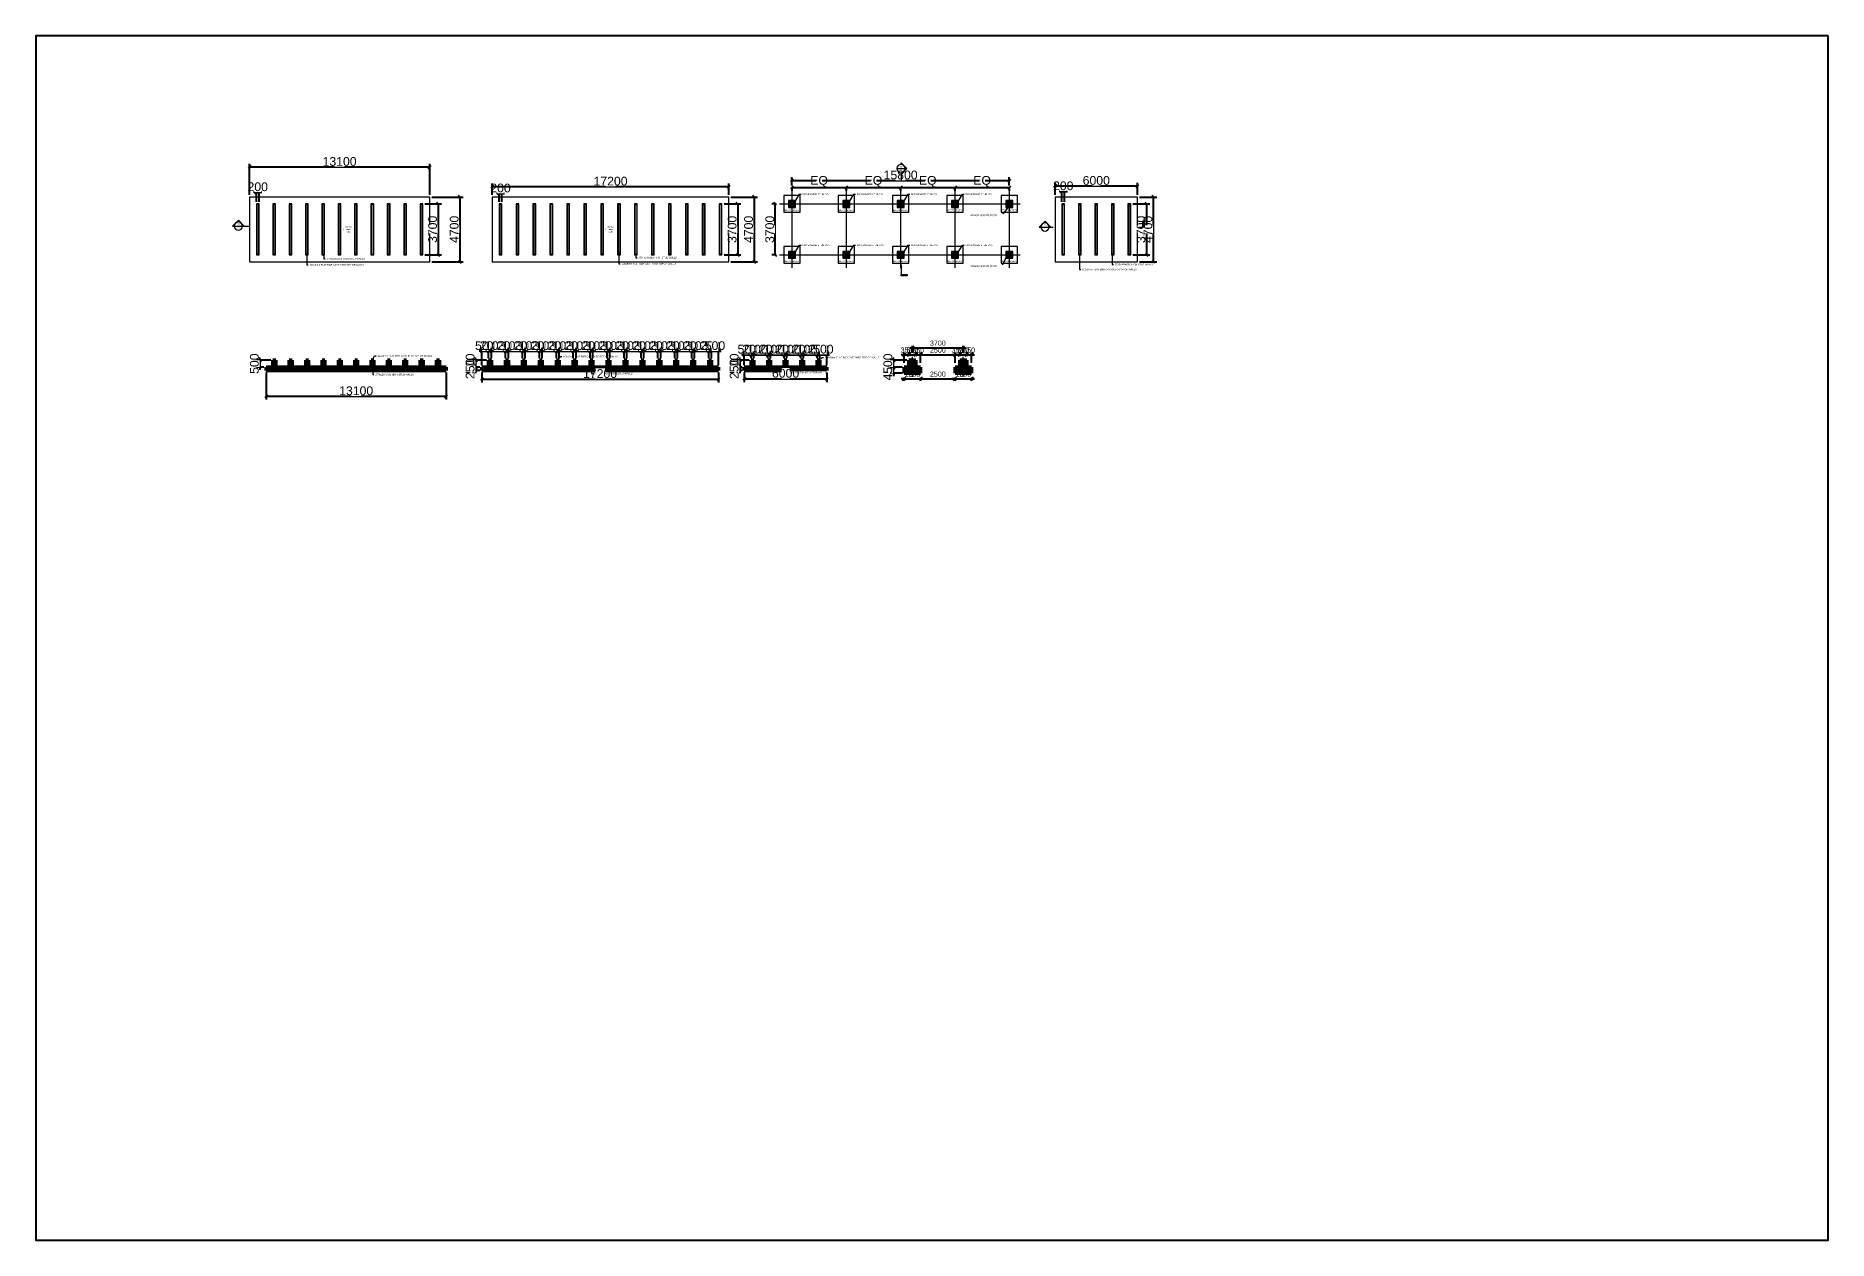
# Model space of a CAD drawing. Header units: millimetres. Extents: x 14826 to 891005, y -311366 to 56117.
# Drawn here: x 239599 to 369880, y -311366 to -223825 of the extents above; entities that cross this region are included whole.
import ezdxf

# ---------------------------------------------------------------- set-up
doc = ezdxf.new("R2010")
doc.units = ezdxf.units.MM
for name, pattern in [('CENTER', [50.8, 31.75, -6.35, 6.35, -6.35]), ('Dash', [6.35, 3.175, -3.175]), ('Hidden', [7.14375, 4.7625, -2.38125])]:
    doc.linetypes.add(name, pattern=pattern)
for name, color, linetype, lineweight in [('A-ANNO-DIMS', 7, 'Continuous', 9), ('A-DETL-CNTR', 7, 'CENTER', 18), ('A-DETL-HDLN', 7, 'Hidden', 9), ('A-FLOR-PATT', 7, 'Continuous', 50), ('G-ANNO-SYMB', 7, 'Continuous', 9), ('G-ANNO-TEXT', 7, 'Continuous', 9), ('S-COLS', 7, 'Continuous', 9), ('S-FNDN', 7, 'Continuous', 9), ('S-FNDN-IDEN', 7, 'Continuous', 9)]:
    doc.layers.add(name, color=color, linetype=linetype, lineweight=lineweight)
doc.layers.add('AUR-DIMS', color=7, linetype='Continuous')
doc.styles.add('Arial', font='arial.ttf', dxfattribs={"height": 636.361708})
doc.styles.add('Arial_1', font='arial.ttf', dxfattribs={"height": 636.4})
doc.dimstyles.new('1-150', dxfattribs={"dimscale": 150, "dimtxt": 2.5, "dimasz": 1.5, "dimexe": 1, "dimexo": 2, "dimgap": 1, "dimtad": 1, "dimdec": 0, "dimzin": 0, "dimdsep": 46, "dimtxsty": 'Standard', "dimblk": 'OBLIQUE', "dimcen": 0, "dimdle": 1, "dimclrd": 7, "dimclre": 7, "dimclrt": 3, "dimadec": 0, "dimazin": 0, "dimtfac": 1, "dimtdec": 0, "dimtix": 1, "dimtmove": 2, "dimatfit": 0, "dimfxl": 6.5, "dimfxlon": 1, "dimtolj": 1, "dimtzin": 0, "dimarcsym": 0})
doc.dimstyles.new('Greene_Arch_tick_-_2_5mm_Arial', dxfattribs={"dimscale": 304.8, "dimtxt": 255.06485, "dimasz": 0.656168, "dimexe": 0.787402, "dimexo": 0.492126, "dimgap": 0.246063, "dimtad": 1, "dimdec": 0, "dimzin": 0, "dimdsep": 46, "dimtxsty": 'Arial', "dimblk1": 'OBLIQUE', "dimblk2": 'OBLIQUE', "dimsah": 1, "dimcen": 0.09, "dimazin": 0, "dimtfac": 1, "dimtdec": 4, "dimtix": 1, "dimtmove": 0, "dimatfit": 3, "dimfxl": 1, "dimtvp": 1, "dimtfill": 1, "dimtolj": 1, "dimtzin": 0, "dimarcsym": 2})

msp = doc.modelspace()

# ---------------------------------------------------------------- texts
at = {"layer": 'G-ANNO-SYMB', "char_height": 100, "attachment_point": 1, "style": 'Arial'}
for s, insert, width in [('S3', (254241.81781, -237460.46552), 212.4471875), ('05', (254250.06781, -237709.91476), 192.405), ('S5', (312877.0728, -237527.29964), 212.4471875), ('05', (312885.3228, -237776.74888), 192.405)]:
    msp.add_mtext(s, dxfattribs=dict(at, insert=insert, width=width))
at = {"layer": 'S-FNDN-IDEN', "char_height": 100, "attachment_point": 1, "style": 'Arial'}
for s, insert, width in [('1200X1200X400', (297975.6129, -236451.99281), 1290.716875), ('1200X1200X400', (301925.6129, -236451.99281), 1290.716875), ('1200X1200X400', (305875.6129, -236444.30231), 1290.716875), ('1200X1200X400', (309825.6129, -236444.30231), 1290.716875), ('Foundation', (261971.97203, -237840.62013), 865.8225), ('250mm', (262091.03453, -237678.56284), 577.215), ('Slab', (262186.94599, -238002.67742), 348.7340625), ('Foundation', (281015.34855, -237840.62013), 865.8225), ('250mm', (281134.41105, -237678.56284), 577.215), ('Slab', (281230.32251, -238002.67742), 348.7340625), ('1200X1200X400', (297975.6129, -240159.68331), 1290.716875), ('1200X1200X400', (301925.6129, -240159.68331), 1290.716875), ('1200X1200X400', (305875.6129, -240159.68331), 1290.716875), ('1200X1200X400', (309825.6129, -240159.68331), 1290.716875)]:
    msp.add_mtext(s, dxfattribs=dict(at, insert=insert, width=width))

# ---------------------------------------------------------------- blocks, each defined once
blk = doc.blocks.new('Concrete-Rectangular-Column - 3700X200-332790-OZONE CONTACT')
at = {"layer": 'S-COLS', "linetype": 'Dash', "true_color": 0xc0c0c0}
blk.add_hatch(color=9, dxfattribs=at).paths.add_polyline_path([(-1850, -100), (1850, -100), (1850, 100), (-1850, 100)])
at = {"layer": 'S-COLS'}
for p, q in [((1850, 100), (-1850, 100)), ((-1850, 100), (-1850, -100)), ((1850, -100), (1850, 100)), ((-1850, -100), (1850, -100))]:
    blk.add_line(p, q, dxfattribs=at)
blk = doc.blocks.new('Concrete-Rectangular-Column - 3700X200-332790-CWT')
at = {"layer": 'S-COLS', "linetype": 'Dash', "true_color": 0xc0c0c0}
blk.add_hatch(color=9, dxfattribs=at).paths.add_polyline_path([(-1850, -100), (1850, -100), (1850, 100), (-1850, 100)])
at = {"layer": 'S-COLS'}
for p, q in [((1850, 100), (-1850, 100)), ((-1850, 100), (-1850, -100)), ((1850, -100), (1850, 100)), ((-1850, -100), (1850, -100))]:
    blk.add_line(p, q, dxfattribs=at)
blk = doc.blocks.new('M_Footing-Rectangular - 1200X1200X400-263696-FWT')
at = {"layer": 'S-FNDN'}
for p, q in [((600, 600), (-600, 600)), ((-600, 600), (-600, -600)), ((600, -600), (600, 600)), ((-600, -600), (600, -600))]:
    blk.add_line(p, q, dxfattribs=at)
blk = doc.blocks.new('Concrete-Rectangular-Column - 500 x 500mm-335620-FWT')
at = {"layer": 'S-COLS', "linetype": 'Dash', "true_color": 0xc0c0c0}
blk.add_hatch(color=9, dxfattribs=at).paths.add_polyline_path([(-250, -250), (250, -250), (250, 250), (-250, 250)])
at = {"layer": 'S-COLS'}
for p, q in [((250, 250), (-250, 250)), ((-250, 250), (-250, -250)), ((250, -250), (250, 250)), ((-250, -250), (250, -250))]:
    blk.add_line(p, q, dxfattribs=at)
blk = doc.blocks.new('Concrete-Rectangular-Column - 3700X200-332790-PRODUCT')
at = {"layer": 'S-COLS', "linetype": 'Dash', "true_color": 0xc0c0c0}
blk.add_hatch(color=9, dxfattribs=at).paths.add_polyline_path([(-1850, -100), (1850, -100), (1850, 100), (-1850, 100)])
at = {"layer": 'S-COLS'}
for p, q in [((1850, 100), (-1850, 100)), ((-1850, 100), (-1850, -100)), ((1850, -100), (1850, 100)), ((-1850, -100), (1850, -100))]:
    blk.add_line(p, q, dxfattribs=at)
blk = doc.blocks.new('Concrete-Rectangular-Column - 3700X200-332790-Section 3')
at = {"layer": 'S-COLS', "linetype": 'Dash', "true_color": 0xc0c0c0}
blk.add_hatch(color=9, dxfattribs=at).paths.add_polyline_path([(145900, 0), (145900, 500), (145700, 500), (145700, 0)])
at = {"layer": 'S-COLS', "lineweight": 50}
for p, q in [((145900, 500), (145700, 500)), ((145700, 500), (145700, 0)), ((145700, 0), (145900, 0)), ((145900, 0), (145900, 500))]:
    blk.add_line(p, q, dxfattribs=at)
blk = doc.blocks.new('Concrete-Rectangular-Column - 3700X200-332790-Section 4')
at = {"layer": 'S-COLS', "linetype": 'Dash', "true_color": 0xc0c0c0}
blk.add_hatch(color=9, dxfattribs=at).paths.add_polyline_path([(159219, 0), (159219, 500), (159019, 500), (159019, 0)])
at = {"layer": 'S-COLS', "lineweight": 50}
for p, q in [((159219, 500), (159019, 500)), ((159019, 500), (159019, 0)), ((159019, 0), (159219, 0)), ((159219, 0), (159219, 500))]:
    blk.add_line(p, q, dxfattribs=at)
blk = doc.blocks.new('Concrete-Rectangular-Column - 3700X200-332790-Section 5')
at = {"layer": 'S-COLS', "linetype": 'Dash', "true_color": 0xc0c0c0}
blk.add_hatch(color=9, dxfattribs=at).paths.add_polyline_path([(208468, 0), (208468, 500), (208268, 500), (208268, 0)])
at = {"layer": 'S-COLS', "lineweight": 50}
for p, q in [((208468, 500), (208268, 500)), ((208268, 500), (208268, 0)), ((208268, 0), (208468, 0)), ((208468, 0), (208468, 500))]:
    blk.add_line(p, q, dxfattribs=at)
blk = doc.blocks.new('_Oblique')
at = {"color": 0, "linetype": 'ByBlock', "lineweight": -2}
blk.add_line((-0.5, -0.5), (0.5, 0.5), dxfattribs=at)
blk = doc.blocks.new('*D423')
at = {"layer": 'A-ANNO-DIMS', "color": 0, "lineweight": -2, "transparency": 16777216}
for p, q in [((268376, -235542), (270650, -235542)), ((270410, -235542), (270410, -240242)), ((268376, -240242), (270650, -240242))]:
    blk.add_line(p, q, dxfattribs=at)
at = {"layer": 'Defpoints', "color": 0, "transparency": 16777216}
for p in [(268226, -235542), (268226, -240242), (270410, -240242)]:
    blk.add_point(p, dxfattribs=at)
at = {"layer": 'A-ANNO-DIMS', "color": 0, "lineweight": -2, "transparency": 16777216, "xscale": 200, "yscale": 200, "zscale": 200}
for p, rotation in [((270410, -235542), 90), ((270410, -240242), 270)]:
    blk.add_blockref('_Oblique', p, dxfattribs=dict(at, rotation=rotation))
at = {"layer": 'A-ANNO-DIMS', "color": 0, "transparency": 16777216, "insert": (270010, -237892), "char_height": 636.4, "width": 461.47, "attachment_point": 5, "rotation": 90, "style": 'Arial', "bg_fill": 3, "box_fill_scale": 1.1, "bg_fill_color": 256, "bg_fill_true_color": 13158600, "bg_fill_transparency": 0}
blk.add_mtext('\\A1;4700', dxfattribs=at)
blk = doc.blocks.new('*D424')
at = {"layer": 'A-ANNO-DIMS', "color": 0, "lineweight": -2, "transparency": 16777216}
for p, q in [((267877, -236042), (269082, -236042)), ((268842, -236042), (268842, -239742)), ((267877, -239742), (269082, -239742))]:
    blk.add_line(p, q, dxfattribs=at)
at = {"layer": 'Defpoints', "color": 0, "transparency": 16777216}
for p in [(267727, -236042), (267727, -239742), (268842, -239742)]:
    blk.add_point(p, dxfattribs=at)
at = {"layer": 'A-ANNO-DIMS', "color": 0, "lineweight": -2, "transparency": 16777216, "xscale": 200, "yscale": 200, "zscale": 200}
for p, rotation in [((268842, -236042), 90), ((268842, -239742), 270)]:
    blk.add_blockref('_Oblique', p, dxfattribs=dict(at, rotation=rotation))
at = {"layer": 'A-ANNO-DIMS', "color": 0, "transparency": 16777216, "insert": (268441, -237892), "char_height": 636.4, "width": 461.47, "attachment_point": 5, "rotation": 90, "style": 'Arial', "bg_fill": 3, "box_fill_scale": 1.1, "bg_fill_color": 256, "bg_fill_true_color": 13158600, "bg_fill_transparency": 0}
blk.add_mtext('\\A1;3700', dxfattribs=at)
blk = doc.blocks.new('*D425')
at = {"layer": 'A-ANNO-DIMS', "color": 0, "lineweight": -2, "transparency": 16777216}
for p, q in [((255627, -235198), (255427, -235198)), ((255627, -235892), (255627, -234958)), ((255627, -235198), (255827, -235198)), ((255827, -235892), (255827, -234958)), ((255827, -235198), (256027, -235198))]:
    blk.add_line(p, q, dxfattribs=at)
at = {"layer": 'Defpoints', "color": 0, "transparency": 16777216}
for p in [(255627, -236042), (255827, -236042)]:
    blk.add_point(p, dxfattribs=at)
at = {"layer": 'A-ANNO-DIMS', "color": 0, "lineweight": -2, "transparency": 16777216, "xscale": 200, "yscale": 200, "zscale": 200}
blk.add_blockref('_Oblique', (255627, -235198), dxfattribs=at)
at = {"layer": 'A-ANNO-DIMS', "color": 0, "lineweight": -2, "transparency": 16777216, "xscale": 200, "yscale": 200, "zscale": 200, "rotation": 180}
blk.add_blockref('_Oblique', (255827, -235198), dxfattribs=at)
at = {"layer": 'A-ANNO-DIMS', "color": 0, "transparency": 16777216, "insert": (255727, -234798), "char_height": 636.4, "width": 346.1, "attachment_point": 5, "style": 'Arial', "bg_fill": 3, "box_fill_scale": 1.1, "bg_fill_color": 256, "bg_fill_true_color": 13158600, "bg_fill_transparency": 0}
blk.add_mtext('\\A1;200', dxfattribs=at)
at = {"layer": 'Defpoints', "color": 0, "transparency": 16777216}
blk.add_point((255827, -235198), dxfattribs=at)
blk = doc.blocks.new('*D426')
at = {"layer": 'A-ANNO-DIMS', "color": 0, "lineweight": -2, "transparency": 16777216}
for p, q in [((255127, -235392), (255127, -233118)), ((268226, -235392), (268226, -233118)), ((255127, -233358), (268226, -233358))]:
    blk.add_line(p, q, dxfattribs=at)
at = {"layer": 'Defpoints', "color": 0, "transparency": 16777216}
for p in [(268226, -233358), (255127, -235542), (268226, -235542)]:
    blk.add_point(p, dxfattribs=at)
at = {"layer": 'A-ANNO-DIMS', "color": 0, "lineweight": -2, "transparency": 16777216, "xscale": 200, "yscale": 200, "zscale": 200, "rotation": 180}
blk.add_blockref('_Oblique', (255127, -233358), dxfattribs=at)
at = {"layer": 'A-ANNO-DIMS', "color": 0, "lineweight": -2, "transparency": 16777216, "xscale": 200, "yscale": 200, "zscale": 200}
blk.add_blockref('_Oblique', (268226, -233358), dxfattribs=at)
at = {"layer": 'A-ANNO-DIMS', "color": 0, "transparency": 16777216, "insert": (261677, -232958), "char_height": 636.4, "width": 576.84, "attachment_point": 5, "style": 'Arial', "bg_fill": 3, "box_fill_scale": 1.1, "bg_fill_color": 256, "bg_fill_true_color": 13158600, "bg_fill_transparency": 0}
blk.add_mtext('\\A1;13100', dxfattribs=at)
blk = doc.blocks.new('Section - M_Section Head - Filled-853-OZONE CONTACT')
at = {"layer": 'G-ANNO-SYMB'}
h = blk.add_hatch(color=256, dxfattribs=at)
edge = h.paths.add_edge_path()
edge.add_line((-14.5, 0), (-10.2, 4.2))
edge.add_arc((-6, 0), 6, 135, 180)
edge.add_line((-12, 0), (-14.5, 0))
h = blk.add_hatch(color=256, dxfattribs=at)
edge = h.paths.add_edge_path()
edge.add_line((-6, 8.5), (-6, 6))
edge.add_arc((-6, 0), 6, 90, 135)
edge.add_line((-10.2, 4.2), (-6, 8.5))
h = blk.add_hatch(color=256, dxfattribs=at)
edge = h.paths.add_edge_path()
edge.add_line((-6, 8.5), (-1.8, 4.2))
edge.add_arc((-6, 0), 6, 45, 90)
edge.add_line((-6, 6), (-6, 8.5))
h = blk.add_hatch(color=256, dxfattribs=at)
edge = h.paths.add_edge_path()
edge.add_line((2.5, 0), (0, 0))
edge.add_arc((-6, 0), 6, 360, 405)
edge.add_line((-1.8, 4.2), (2.5, 0))
for p, q in [((-6, 8.5), (-14.5, 0)), ((-10.2, 4.2), (-14.5, 0)), ((-14.5, 0), (-12, 0)), ((-6, 8.5), (-10.2, 4.2)), ((-6, 8.5), (2.5, 0)), ((-6, 6), (-6, 8.5)), ((-6, 8.5), (-6, 6)), ((-1.8, 4.2), (-6, 8.5)), ((2.5, 0), (-1.8, 4.2)), ((0, 0), (2.5, 0)), ((-12, 0), (-14.5, 0)), ((0, 0), (2.5, 0))]:
    blk.add_line(p, q, dxfattribs=at)
for start, end in [(360, 180), (135, 180), (180, 360), (90, 135), (45, 90), (360, 45)]:
    blk.add_arc((-6, 0), 6, start, end, dxfattribs=at)
blk = doc.blocks.new('*D427')
at = {"layer": 'A-ANNO-DIMS', "color": 0, "lineweight": -2, "transparency": 16777216}
for p, q in [((273274, -235288), (273074, -235288)), ((273274, -235892), (273274, -235048)), ((273274, -235288), (273474, -235288)), ((273474, -235892), (273474, -235048)), ((273474, -235288), (273674, -235288))]:
    blk.add_line(p, q, dxfattribs=at)
at = {"layer": 'Defpoints', "color": 0, "transparency": 16777216}
for p in [(273274, -236042), (273474, -236042)]:
    blk.add_point(p, dxfattribs=at)
at = {"layer": 'A-ANNO-DIMS', "color": 0, "lineweight": -2, "transparency": 16777216, "xscale": 200, "yscale": 200, "zscale": 200}
blk.add_blockref('_Oblique', (273274, -235288), dxfattribs=at)
at = {"layer": 'A-ANNO-DIMS', "color": 0, "lineweight": -2, "transparency": 16777216, "xscale": 200, "yscale": 200, "zscale": 200, "rotation": 180}
blk.add_blockref('_Oblique', (273474, -235288), dxfattribs=at)
at = {"layer": 'A-ANNO-DIMS', "color": 0, "transparency": 16777216, "insert": (273374, -234889), "char_height": 636.4, "width": 346.1, "attachment_point": 5, "style": 'Arial', "bg_fill": 3, "box_fill_scale": 1.1, "bg_fill_color": 256, "bg_fill_true_color": 13158600, "bg_fill_transparency": 0}
blk.add_mtext('\\A1;200', dxfattribs=at)
at = {"layer": 'Defpoints', "color": 0, "transparency": 16777216}
blk.add_point((273474, -235288), dxfattribs=at)
blk = doc.blocks.new('*D428')
at = {"layer": 'A-ANNO-DIMS', "color": 0, "lineweight": -2, "transparency": 16777216}
for p, q in [((272774, -235392), (272774, -234548)), ((272774, -234788), (289974, -234788)), ((289974, -235392), (289974, -234548))]:
    blk.add_line(p, q, dxfattribs=at)
at = {"layer": 'Defpoints', "color": 0, "transparency": 16777216}
for p in [(272774, -235542), (289974, -234788), (289974, -235542)]:
    blk.add_point(p, dxfattribs=at)
at = {"layer": 'A-ANNO-DIMS', "color": 0, "lineweight": -2, "transparency": 16777216, "xscale": 200, "yscale": 200, "zscale": 200, "rotation": 180}
blk.add_blockref('_Oblique', (272774, -234788), dxfattribs=at)
at = {"layer": 'A-ANNO-DIMS', "color": 0, "lineweight": -2, "transparency": 16777216, "xscale": 200, "yscale": 200, "zscale": 200}
blk.add_blockref('_Oblique', (289974, -234788), dxfattribs=at)
at = {"layer": 'A-ANNO-DIMS', "color": 0, "transparency": 16777216, "insert": (281374, -234389), "char_height": 636.4, "width": 576.84, "attachment_point": 5, "style": 'Arial', "bg_fill": 3, "box_fill_scale": 1.1, "bg_fill_color": 256, "bg_fill_true_color": 13158600, "bg_fill_transparency": 0}
blk.add_mtext('\\A1;17200', dxfattribs=at)
blk = doc.blocks.new('*D429')
at = {"layer": 'A-ANNO-DIMS', "color": 0, "lineweight": -2, "transparency": 16777216}
for p, q in [((289624, -236042), (290854, -236042)), ((290614, -236042), (290614, -239742)), ((289624, -239742), (290854, -239742))]:
    blk.add_line(p, q, dxfattribs=at)
at = {"layer": 'Defpoints', "color": 0, "transparency": 16777216}
for p in [(289474, -236042), (289474, -239742), (290614, -239742)]:
    blk.add_point(p, dxfattribs=at)
at = {"layer": 'A-ANNO-DIMS', "color": 0, "lineweight": -2, "transparency": 16777216, "xscale": 200, "yscale": 200, "zscale": 200}
for p, rotation in [((290614, -236042), 90), ((290614, -239742), 270)]:
    blk.add_blockref('_Oblique', p, dxfattribs=dict(at, rotation=rotation))
at = {"layer": 'A-ANNO-DIMS', "color": 0, "transparency": 16777216, "insert": (290214, -237892), "char_height": 636.4, "width": 461.47, "attachment_point": 5, "rotation": 90, "style": 'Arial', "bg_fill": 3, "box_fill_scale": 1.1, "bg_fill_color": 256, "bg_fill_true_color": 13158600, "bg_fill_transparency": 0}
blk.add_mtext('\\A1;3700', dxfattribs=at)
blk = doc.blocks.new('*D430')
at = {"layer": 'A-ANNO-DIMS', "color": 0, "lineweight": -2, "transparency": 16777216}
for p, q in [((290124, -235542), (292047, -235542)), ((291807, -235542), (291807, -240242)), ((290124, -240242), (292047, -240242))]:
    blk.add_line(p, q, dxfattribs=at)
at = {"layer": 'Defpoints', "color": 0, "transparency": 16777216}
for p in [(289974, -235542), (289974, -240242), (291807, -240242)]:
    blk.add_point(p, dxfattribs=at)
at = {"layer": 'A-ANNO-DIMS', "color": 0, "lineweight": -2, "transparency": 16777216, "xscale": 200, "yscale": 200, "zscale": 200}
for p, rotation in [((291807, -235542), 90), ((291807, -240242), 270)]:
    blk.add_blockref('_Oblique', p, dxfattribs=dict(at, rotation=rotation))
at = {"layer": 'A-ANNO-DIMS', "color": 0, "transparency": 16777216, "insert": (291407, -237892), "char_height": 636.4, "width": 461.47, "attachment_point": 5, "rotation": 90, "style": 'Arial', "bg_fill": 3, "box_fill_scale": 1.1, "bg_fill_color": 256, "bg_fill_true_color": 13158600, "bg_fill_transparency": 0}
blk.add_mtext('\\A1;4700', dxfattribs=at)
blk = doc.blocks.new('*D431')
at = {"layer": 'A-ANNO-DIMS', "color": 0, "lineweight": -2, "transparency": 16777216}
for p, q in [((294559, -234692), (294559, -234103)), ((294559, -234343), (310359, -234343)), ((310359, -234692), (310359, -234103))]:
    blk.add_line(p, q, dxfattribs=at)
at = {"layer": 'Defpoints', "color": 0, "transparency": 16777216}
for p in [(310359, -234343), (294559, -234842), (310359, -234842)]:
    blk.add_point(p, dxfattribs=at)
at = {"layer": 'A-ANNO-DIMS', "color": 0, "lineweight": -2, "transparency": 16777216, "xscale": 200, "yscale": 200, "zscale": 200, "rotation": 180}
blk.add_blockref('_Oblique', (294559, -234343), dxfattribs=at)
at = {"layer": 'A-ANNO-DIMS', "color": 0, "lineweight": -2, "transparency": 16777216, "xscale": 200, "yscale": 200, "zscale": 200}
blk.add_blockref('_Oblique', (310359, -234343), dxfattribs=at)
at = {"layer": 'A-ANNO-DIMS', "color": 0, "transparency": 16777216, "insert": (302459, -233943), "char_height": 636.4, "width": 576.84, "attachment_point": 5, "style": 'Arial', "bg_fill": 3, "box_fill_scale": 1.1, "bg_fill_color": 256, "bg_fill_true_color": 13158600, "bg_fill_transparency": 0}
blk.add_mtext('\\A1;15800', dxfattribs=at)
blk = doc.blocks.new('*D432')
at = {"layer": 'A-ANNO-DIMS', "color": 0, "lineweight": -2, "transparency": 16777216}
for p, q in [((294559, -234843), (298509, -234843)), ((294559, -234922), (294559, -235083)), ((298509, -234922), (298509, -235083))]:
    blk.add_line(p, q, dxfattribs=at)
at = {"layer": 'Defpoints', "color": 0, "transparency": 16777216}
for p in [(294559, -234772), (298509, -234772), (298509, -234843)]:
    blk.add_point(p, dxfattribs=at)
at = {"layer": 'A-ANNO-DIMS', "color": 0, "lineweight": -2, "transparency": 16777216, "xscale": 200, "yscale": 200, "zscale": 200, "rotation": 180}
blk.add_blockref('_Oblique', (294559, -234843), dxfattribs=at)
at = {"layer": 'A-ANNO-DIMS', "color": 0, "lineweight": -2, "transparency": 16777216, "xscale": 200, "yscale": 200, "zscale": 200}
blk.add_blockref('_Oblique', (298509, -234843), dxfattribs=at)
at = {"layer": 'A-ANNO-DIMS', "color": 0, "transparency": 16777216, "insert": (296534, -234419), "char_height": 636.4, "width": 301.37, "attachment_point": 5, "style": 'Arial', "bg_fill": 3, "box_fill_scale": 1.1, "bg_fill_color": 256, "bg_fill_true_color": 13158600, "bg_fill_transparency": 0}
blk.add_mtext('\\A1;EQ', dxfattribs=at)
blk = doc.blocks.new('*D433')
at = {"layer": 'A-ANNO-DIMS', "color": 0, "lineweight": -2, "transparency": 16777216}
for p, q in [((298509, -234843), (302459, -234843)), ((298509, -234922), (298509, -235083)), ((302459, -234922), (302459, -235083))]:
    blk.add_line(p, q, dxfattribs=at)
at = {"layer": 'Defpoints', "color": 0, "transparency": 16777216}
for p in [(298509, -234772), (302459, -234772), (302459, -234843)]:
    blk.add_point(p, dxfattribs=at)
at = {"layer": 'A-ANNO-DIMS', "color": 0, "lineweight": -2, "transparency": 16777216, "xscale": 200, "yscale": 200, "zscale": 200, "rotation": 180}
blk.add_blockref('_Oblique', (298509, -234843), dxfattribs=at)
at = {"layer": 'A-ANNO-DIMS', "color": 0, "lineweight": -2, "transparency": 16777216, "xscale": 200, "yscale": 200, "zscale": 200}
blk.add_blockref('_Oblique', (302459, -234843), dxfattribs=at)
at = {"layer": 'A-ANNO-DIMS', "color": 0, "transparency": 16777216, "insert": (300484, -234419), "char_height": 636.4, "width": 301.37, "attachment_point": 5, "style": 'Arial', "bg_fill": 3, "box_fill_scale": 1.1, "bg_fill_color": 256, "bg_fill_true_color": 13158600, "bg_fill_transparency": 0}
blk.add_mtext('\\A1;EQ', dxfattribs=at)
blk = doc.blocks.new('*D434')
at = {"layer": 'A-ANNO-DIMS', "color": 0, "lineweight": -2, "transparency": 16777216}
for p, q in [((302459, -234843), (306409, -234843)), ((302459, -234922), (302459, -235083)), ((306409, -234922), (306409, -235083))]:
    blk.add_line(p, q, dxfattribs=at)
at = {"layer": 'Defpoints', "color": 0, "transparency": 16777216}
for p in [(302459, -234772), (306409, -234772), (306409, -234843)]:
    blk.add_point(p, dxfattribs=at)
at = {"layer": 'A-ANNO-DIMS', "color": 0, "lineweight": -2, "transparency": 16777216, "xscale": 200, "yscale": 200, "zscale": 200, "rotation": 180}
blk.add_blockref('_Oblique', (302459, -234843), dxfattribs=at)
at = {"layer": 'A-ANNO-DIMS', "color": 0, "lineweight": -2, "transparency": 16777216, "xscale": 200, "yscale": 200, "zscale": 200}
blk.add_blockref('_Oblique', (306409, -234843), dxfattribs=at)
at = {"layer": 'A-ANNO-DIMS', "color": 0, "transparency": 16777216, "insert": (304434, -234419), "char_height": 636.4, "width": 301.37, "attachment_point": 5, "style": 'Arial', "bg_fill": 3, "box_fill_scale": 1.1, "bg_fill_color": 256, "bg_fill_true_color": 13158600, "bg_fill_transparency": 0}
blk.add_mtext('\\A1;EQ', dxfattribs=at)
blk = doc.blocks.new('*D435')
at = {"layer": 'A-ANNO-DIMS', "color": 0, "lineweight": -2, "transparency": 16777216}
for p, q in [((306409, -234843), (310359, -234843)), ((306409, -234922), (306409, -235083)), ((310359, -234922), (310359, -235083))]:
    blk.add_line(p, q, dxfattribs=at)
at = {"layer": 'Defpoints', "color": 0, "transparency": 16777216}
for p in [(306409, -234772), (310359, -234772), (310359, -234843)]:
    blk.add_point(p, dxfattribs=at)
at = {"layer": 'A-ANNO-DIMS', "color": 0, "lineweight": -2, "transparency": 16777216, "xscale": 200, "yscale": 200, "zscale": 200, "rotation": 180}
blk.add_blockref('_Oblique', (306409, -234843), dxfattribs=at)
at = {"layer": 'A-ANNO-DIMS', "color": 0, "lineweight": -2, "transparency": 16777216, "xscale": 200, "yscale": 200, "zscale": 200}
blk.add_blockref('_Oblique', (310359, -234843), dxfattribs=at)
at = {"layer": 'A-ANNO-DIMS', "color": 0, "transparency": 16777216, "insert": (308384, -234419), "char_height": 636.4, "width": 301.37, "attachment_point": 5, "style": 'Arial', "bg_fill": 3, "box_fill_scale": 1.1, "bg_fill_color": 256, "bg_fill_true_color": 13158600, "bg_fill_transparency": 0}
blk.add_mtext('\\A1;EQ', dxfattribs=at)
blk = doc.blocks.new('*D436')
at = {"layer": 'A-ANNO-DIMS', "color": 0, "lineweight": -2, "transparency": 16777216}
for p, q in [((293409, -236042), (293107, -236042)), ((293347, -239742), (293347, -236042)), ((293409, -239742), (293107, -239742))]:
    blk.add_line(p, q, dxfattribs=at)
at = {"layer": 'Defpoints', "color": 0, "transparency": 16777216}
for p in [(293347, -236042), (293559, -236042), (293559, -239742)]:
    blk.add_point(p, dxfattribs=at)
at = {"layer": 'A-ANNO-DIMS', "color": 0, "lineweight": -2, "transparency": 16777216, "xscale": 200, "yscale": 200, "zscale": 200}
for p, rotation in [((293347, -236042), 90), ((293347, -239742), 270)]:
    blk.add_blockref('_Oblique', p, dxfattribs=dict(at, rotation=rotation))
at = {"layer": 'A-ANNO-DIMS', "color": 0, "transparency": 16777216, "insert": (292947, -237892), "char_height": 636.4, "width": 461.47, "attachment_point": 5, "rotation": 90, "style": 'Arial', "bg_fill": 3, "box_fill_scale": 1.1, "bg_fill_color": 256, "bg_fill_true_color": 13158600, "bg_fill_transparency": 0}
blk.add_mtext('\\A1;3700', dxfattribs=at)
blk = doc.blocks.new('Section - M_Section Tail - Filled-13536-FWT')
at = {"layer": 'G-ANNO-SYMB'}
blk.add_hatch(color=256, dxfattribs=at).paths.add_polyline_path([(0, 9), (0, 0), (-2, 0), (-2, 9)])
for p, q in [((0, 9), (-2, 9)), ((-2, 9), (-2, 0)), ((-2, 0), (0, 0)), ((0, 0), (0, 9))]:
    blk.add_line(p, q, dxfattribs=at)
blk = doc.blocks.new('Section - M_Section Head - Filled-853-FWT')
at = {"layer": 'G-ANNO-SYMB'}
h = blk.add_hatch(color=256, dxfattribs=at)
edge = h.paths.add_edge_path()
edge.add_line((-14.5, 0), (-10.2, 4.2))
edge.add_arc((-6, 0), 6, 135, 180)
edge.add_line((-12, 0), (-14.5, 0))
h = blk.add_hatch(color=256, dxfattribs=at)
edge = h.paths.add_edge_path()
edge.add_line((-6, 8.5), (-6, 6))
edge.add_arc((-6, 0), 6, 90, 135)
edge.add_line((-10.2, 4.2), (-6, 8.5))
h = blk.add_hatch(color=256, dxfattribs=at)
edge = h.paths.add_edge_path()
edge.add_line((-6, 8.5), (-1.8, 4.2))
edge.add_arc((-6, 0), 6, 45, 90)
edge.add_line((-6, 6), (-6, 8.5))
h = blk.add_hatch(color=256, dxfattribs=at)
edge = h.paths.add_edge_path()
edge.add_line((2.5, 0), (0, 0))
edge.add_arc((-6, 0), 6, 360, 405)
edge.add_line((-1.8, 4.2), (2.5, 0))
for p, q in [((-6, 8.5), (-14.5, 0)), ((-10.2, 4.2), (-14.5, 0)), ((-14.5, 0), (-12, 0)), ((-6, 8.5), (-10.2, 4.2)), ((-6, 8.5), (2.5, 0)), ((-6, 6), (-6, 8.5)), ((-6, 8.5), (-6, 6)), ((-1.8, 4.2), (-6, 8.5)), ((2.5, 0), (-1.8, 4.2)), ((0, 0), (2.5, 0)), ((-12, 0), (-14.5, 0)), ((0, 0), (2.5, 0))]:
    blk.add_line(p, q, dxfattribs=at)
for start, end in [(360, 180), (135, 180), (180, 360), (90, 135), (45, 90), (360, 45)]:
    blk.add_arc((-6, 0), 6, start, end, dxfattribs=at)
blk = doc.blocks.new('*D437')
at = {"layer": 'A-ANNO-DIMS', "color": 0, "lineweight": -2, "transparency": 16777216}
for p, q in [((314181, -235128), (313981, -235128)), ((314181, -235892), (314181, -234888)), ((314181, -235128), (314381, -235128)), ((314381, -235892), (314381, -234888)), ((314381, -235128), (314581, -235128))]:
    blk.add_line(p, q, dxfattribs=at)
at = {"layer": 'Defpoints', "color": 0, "transparency": 16777216}
for p in [(314181, -236042), (314381, -236042)]:
    blk.add_point(p, dxfattribs=at)
at = {"layer": 'A-ANNO-DIMS', "color": 0, "lineweight": -2, "transparency": 16777216, "xscale": 200, "yscale": 200, "zscale": 200}
blk.add_blockref('_Oblique', (314181, -235128), dxfattribs=at)
at = {"layer": 'A-ANNO-DIMS', "color": 0, "lineweight": -2, "transparency": 16777216, "xscale": 200, "yscale": 200, "zscale": 200, "rotation": 180}
blk.add_blockref('_Oblique', (314381, -235128), dxfattribs=at)
at = {"layer": 'A-ANNO-DIMS', "color": 0, "transparency": 16777216, "insert": (314281, -234728), "char_height": 636.4, "width": 346.1, "attachment_point": 5, "style": 'Arial', "bg_fill": 3, "box_fill_scale": 1.1, "bg_fill_color": 256, "bg_fill_true_color": 13158600, "bg_fill_transparency": 0}
blk.add_mtext('\\A1;200', dxfattribs=at)
at = {"layer": 'Defpoints', "color": 0, "transparency": 16777216}
blk.add_point((314381, -235128), dxfattribs=at)
blk = doc.blocks.new('*D438')
at = {"layer": 'A-ANNO-DIMS', "color": 0, "lineweight": -2, "transparency": 16777216}
for p, q in [((313681, -235392), (313681, -234498)), ((319681, -235392), (319681, -234498)), ((313681, -234738), (319681, -234738))]:
    blk.add_line(p, q, dxfattribs=at)
at = {"layer": 'Defpoints', "color": 0, "transparency": 16777216}
for p in [(313681, -235542), (319681, -234738), (319681, -235542)]:
    blk.add_point(p, dxfattribs=at)
at = {"layer": 'A-ANNO-DIMS', "color": 0, "lineweight": -2, "transparency": 16777216, "xscale": 200, "yscale": 200, "zscale": 200, "rotation": 180}
blk.add_blockref('_Oblique', (313681, -234738), dxfattribs=at)
at = {"layer": 'A-ANNO-DIMS', "color": 0, "lineweight": -2, "transparency": 16777216, "xscale": 200, "yscale": 200, "zscale": 200}
blk.add_blockref('_Oblique', (319681, -234738), dxfattribs=at)
at = {"layer": 'A-ANNO-DIMS', "color": 0, "transparency": 16777216, "insert": (316681, -234338), "char_height": 636.4, "width": 461.47, "attachment_point": 5, "style": 'Arial', "bg_fill": 3, "box_fill_scale": 1.1, "bg_fill_color": 256, "bg_fill_true_color": 13158600, "bg_fill_transparency": 0}
blk.add_mtext('\\A1;6000', dxfattribs=at)
blk = doc.blocks.new('*D439')
at = {"layer": 'A-ANNO-DIMS', "color": 0, "lineweight": -2, "transparency": 16777216}
for p, q in [((319331, -236042), (320578, -236042)), ((320338, -236042), (320338, -239742)), ((319331, -239742), (320578, -239742))]:
    blk.add_line(p, q, dxfattribs=at)
at = {"layer": 'Defpoints', "color": 0, "transparency": 16777216}
for p in [(319181, -236042), (319181, -239742), (320338, -239742)]:
    blk.add_point(p, dxfattribs=at)
at = {"layer": 'A-ANNO-DIMS', "color": 0, "lineweight": -2, "transparency": 16777216, "xscale": 200, "yscale": 200, "zscale": 200}
for p, rotation in [((320338, -236042), 90), ((320338, -239742), 270)]:
    blk.add_blockref('_Oblique', p, dxfattribs=dict(at, rotation=rotation))
at = {"layer": 'A-ANNO-DIMS', "color": 0, "transparency": 16777216, "insert": (319938, -237892), "char_height": 636.4, "width": 461.47, "attachment_point": 5, "rotation": 90, "style": 'Arial', "bg_fill": 3, "box_fill_scale": 1.1, "bg_fill_color": 256, "bg_fill_true_color": 13158600, "bg_fill_transparency": 0}
blk.add_mtext('\\A1;3700', dxfattribs=at)
blk = doc.blocks.new('*D440')
at = {"layer": 'A-ANNO-DIMS', "color": 0, "lineweight": -2, "transparency": 16777216}
for p, q in [((319831, -235542), (321078, -235542)), ((320838, -240242), (320838, -235542)), ((319831, -240242), (321078, -240242))]:
    blk.add_line(p, q, dxfattribs=at)
at = {"layer": 'Defpoints', "color": 0, "transparency": 16777216}
for p in [(319681, -235542), (320838, -235542), (319681, -240242)]:
    blk.add_point(p, dxfattribs=at)
at = {"layer": 'A-ANNO-DIMS', "color": 0, "lineweight": -2, "transparency": 16777216, "xscale": 200, "yscale": 200, "zscale": 200}
for p, rotation in [((320838, -235542), 90), ((320838, -240242), 270)]:
    blk.add_blockref('_Oblique', p, dxfattribs=dict(at, rotation=rotation))
at = {"layer": 'A-ANNO-DIMS', "color": 0, "transparency": 16777216, "insert": (320438, -237892), "char_height": 636.4, "width": 461.47, "attachment_point": 5, "rotation": 90, "style": 'Arial', "bg_fill": 3, "box_fill_scale": 1.1, "bg_fill_color": 256, "bg_fill_true_color": 13158600, "bg_fill_transparency": 0}
blk.add_mtext('\\A1;4700', dxfattribs=at)
blk = doc.blocks.new('Section - M_Section Tail - Filled-13536-PRODUCT')
at = {"layer": 'G-ANNO-SYMB'}
blk.add_hatch(color=256, dxfattribs=at).paths.add_polyline_path([(0, 9), (0, 0), (-2, 0), (-2, 9)])
for p, q in [((0, 9), (-2, 9)), ((-2, 9), (-2, 0)), ((-2, 0), (0, 0)), ((0, 0), (0, 9))]:
    blk.add_line(p, q, dxfattribs=at)
blk = doc.blocks.new('Section - M_Section Head - Filled-853-PRODUCT')
at = {"layer": 'G-ANNO-SYMB'}
h = blk.add_hatch(color=256, dxfattribs=at)
edge = h.paths.add_edge_path()
edge.add_line((-14.5, 0), (-10.2, 4.2))
edge.add_arc((-6, 0), 6, 135, 180)
edge.add_line((-12, 0), (-14.5, 0))
h = blk.add_hatch(color=256, dxfattribs=at)
edge = h.paths.add_edge_path()
edge.add_line((-6, 8.5), (-6, 6))
edge.add_arc((-6, 0), 6, 90, 135)
edge.add_line((-10.2, 4.2), (-6, 8.5))
h = blk.add_hatch(color=256, dxfattribs=at)
edge = h.paths.add_edge_path()
edge.add_line((-6, 8.5), (-1.8, 4.2))
edge.add_arc((-6, 0), 6, 45, 90)
edge.add_line((-6, 6), (-6, 8.5))
h = blk.add_hatch(color=256, dxfattribs=at)
edge = h.paths.add_edge_path()
edge.add_line((2.5, 0), (0, 0))
edge.add_arc((-6, 0), 6, 360, 405)
edge.add_line((-1.8, 4.2), (2.5, 0))
for p, q in [((-6, 8.5), (-14.5, 0)), ((-10.2, 4.2), (-14.5, 0)), ((-14.5, 0), (-12, 0)), ((-6, 8.5), (-10.2, 4.2)), ((-6, 8.5), (2.5, 0)), ((-6, 6), (-6, 8.5)), ((-6, 8.5), (-6, 6)), ((-1.8, 4.2), (-6, 8.5)), ((2.5, 0), (-1.8, 4.2)), ((0, 0), (2.5, 0)), ((-12, 0), (-14.5, 0)), ((0, 0), (2.5, 0))]:
    blk.add_line(p, q, dxfattribs=at)
for start, end in [(360, 180), (135, 180), (180, 360), (90, 135), (45, 90), (360, 45)]:
    blk.add_arc((-6, 0), 6, start, end, dxfattribs=at)
blk = doc.blocks.new('*D441')
at = {"layer": 'A-ANNO-DIMS', "color": 0, "lineweight": -2, "transparency": 16777216}
for p, q in [((256682, -247405), (255644, -247405)), ((255884, -247405), (255884, -247205)), ((255884, -247405), (255884, -247905)), ((256182, -247905), (255644, -247905)), ((255884, -247905), (255884, -248105))]:
    blk.add_line(p, q, dxfattribs=at)
at = {"layer": 'Defpoints', "color": 0, "transparency": 16777216}
blk.add_point((256832, -247405), dxfattribs=at)
at = {"layer": 'A-ANNO-DIMS', "color": 0, "lineweight": -2, "transparency": 16777216, "xscale": 200, "yscale": 200, "zscale": 200}
for p, rotation in [((255884, -247405), 270), ((255884, -247905), 90)]:
    blk.add_blockref('_Oblique', p, dxfattribs=dict(at, rotation=rotation))
at = {"layer": 'A-ANNO-DIMS', "color": 0, "transparency": 16777216, "insert": (255484, -247655), "char_height": 636.4, "width": 346.1, "attachment_point": 5, "rotation": 90, "style": 'Arial', "bg_fill": 3, "box_fill_scale": 1.1, "bg_fill_color": 256, "bg_fill_true_color": 13158600, "bg_fill_transparency": 0}
blk.add_mtext('\\A1;500', dxfattribs=at)
at = {"layer": 'Defpoints', "color": 0, "transparency": 16777216}
for p in [(255884, -247905), (256332, -247905)]:
    blk.add_point(p, dxfattribs=at)
blk = doc.blocks.new('*D442')
at = {"layer": 'A-ANNO-DIMS', "color": 0, "lineweight": -2, "transparency": 16777216}
for p, q in [((256332, -248305), (256332, -250267)), ((269432, -248305), (269432, -250267)), ((256332, -250027), (269432, -250027))]:
    blk.add_line(p, q, dxfattribs=at)
at = {"layer": 'Defpoints', "color": 0, "transparency": 16777216}
for p in [(256332, -248155), (269432, -248155), (269432, -250027)]:
    blk.add_point(p, dxfattribs=at)
at = {"layer": 'A-ANNO-DIMS', "color": 0, "lineweight": -2, "transparency": 16777216, "xscale": 200, "yscale": 200, "zscale": 200, "rotation": 180}
blk.add_blockref('_Oblique', (256332, -250027), dxfattribs=at)
at = {"layer": 'A-ANNO-DIMS', "color": 0, "lineweight": -2, "transparency": 16777216, "xscale": 200, "yscale": 200, "zscale": 200}
blk.add_blockref('_Oblique', (269432, -250027), dxfattribs=at)
at = {"layer": 'A-ANNO-DIMS', "color": 0, "transparency": 16777216, "insert": (262882, -249627), "char_height": 636.4, "width": 576.84, "attachment_point": 5, "style": 'Arial', "bg_fill": 3, "box_fill_scale": 1.1, "bg_fill_color": 256, "bg_fill_true_color": 13158600, "bg_fill_transparency": 0}
blk.add_mtext('\\A1;13100', dxfattribs=at)
blk = doc.blocks.new('*D443')
at = {"layer": 'A-ANNO-DIMS', "color": 0, "lineweight": -2, "transparency": 16777216}
for p, q in [((272363, -247405), (271327, -247405)), ((271567, -247405), (271567, -247205)), ((271567, -247405), (271567, -247905)), ((271863, -247905), (271327, -247905)), ((271567, -247905), (271567, -248105))]:
    blk.add_line(p, q, dxfattribs=at)
at = {"layer": 'Defpoints', "color": 0, "transparency": 16777216}
blk.add_point((272513, -247405), dxfattribs=at)
at = {"layer": 'A-ANNO-DIMS', "color": 0, "lineweight": -2, "transparency": 16777216, "xscale": 200, "yscale": 200, "zscale": 200}
for p, rotation in [((271567, -247405), 270), ((271567, -247905), 90)]:
    blk.add_blockref('_Oblique', p, dxfattribs=dict(at, rotation=rotation))
at = {"layer": 'A-ANNO-DIMS', "color": 0, "transparency": 16777216, "insert": (271167, -247655), "char_height": 636.4, "width": 346.1, "attachment_point": 5, "rotation": 90, "style": 'Arial', "bg_fill": 3, "box_fill_scale": 1.1, "bg_fill_color": 256, "bg_fill_true_color": 13158600, "bg_fill_transparency": 0}
blk.add_mtext('\\A1;500', dxfattribs=at)
at = {"layer": 'Defpoints', "color": 0, "transparency": 16777216}
for p in [(271567, -247905), (272013, -247905)]:
    blk.add_point(p, dxfattribs=at)
blk = doc.blocks.new('*D444')
at = {"layer": 'A-ANNO-DIMS', "color": 0, "lineweight": -2, "transparency": 16777216}
for p, q in [((271863, -247905), (271327, -247905)), ((271863, -248155), (271327, -248155)), ((271567, -247905), (271567, -247705)), ((271567, -247905), (271567, -248155)), ((271567, -248155), (271567, -248355))]:
    blk.add_line(p, q, dxfattribs=at)
at = {"layer": 'A-ANNO-DIMS', "color": 0, "lineweight": -2, "transparency": 16777216, "xscale": 200, "yscale": 200, "zscale": 200}
for p, rotation in [((271567, -247905), 270), ((271567, -248155), 90)]:
    blk.add_blockref('_Oblique', p, dxfattribs=dict(at, rotation=rotation))
at = {"layer": 'A-ANNO-DIMS', "color": 0, "transparency": 16777216, "insert": (271167, -248030), "char_height": 636.4, "width": 346.1, "attachment_point": 5, "rotation": 90, "style": 'Arial', "bg_fill": 3, "box_fill_scale": 1.1, "bg_fill_color": 256, "bg_fill_true_color": 13158600, "bg_fill_transparency": 0}
blk.add_mtext('\\A1;250', dxfattribs=at)
at = {"layer": 'Defpoints', "color": 0, "transparency": 16777216}
for p in [(271567, -248155), (272013, -247905), (272013, -248155)]:
    blk.add_point(p, dxfattribs=at)
blk = doc.blocks.new('*D445')
at = {"layer": 'A-ANNO-DIMS', "color": 0, "lineweight": -2, "transparency": 16777216}
for p, q in [((272013, -248305), (272013, -249018)), ((272013, -248778), (289213, -248778)), ((289213, -248305), (289213, -249018))]:
    blk.add_line(p, q, dxfattribs=at)
at = {"layer": 'Defpoints', "color": 0, "transparency": 16777216}
for p in [(272013, -248155), (289213, -248155), (289213, -248778)]:
    blk.add_point(p, dxfattribs=at)
at = {"layer": 'A-ANNO-DIMS', "color": 0, "lineweight": -2, "transparency": 16777216, "xscale": 200, "yscale": 200, "zscale": 200, "rotation": 180}
blk.add_blockref('_Oblique', (272013, -248778), dxfattribs=at)
at = {"layer": 'A-ANNO-DIMS', "color": 0, "lineweight": -2, "transparency": 16777216, "xscale": 200, "yscale": 200, "zscale": 200}
blk.add_blockref('_Oblique', (289213, -248778), dxfattribs=at)
at = {"layer": 'A-ANNO-DIMS', "color": 0, "transparency": 16777216, "insert": (280613, -248378), "char_height": 636.4, "width": 576.84, "attachment_point": 5, "style": 'Arial', "bg_fill": 3, "box_fill_scale": 1.1, "bg_fill_color": 256, "bg_fill_true_color": 13158600, "bg_fill_transparency": 0}
blk.add_mtext('\\A1;17200', dxfattribs=at)
blk = doc.blocks.new('*D446')
at = {"layer": 'A-ANNO-DIMS', "color": 0, "lineweight": -2, "transparency": 16777216}
for p, q in [((272013, -246747), (271813, -246747)), ((272013, -247755), (272013, -246507)), ((272013, -246747), (272513, -246747)), ((272513, -247255), (272513, -246507)), ((272513, -246747), (272713, -246747))]:
    blk.add_line(p, q, dxfattribs=at)
at = {"layer": 'Defpoints', "color": 0, "transparency": 16777216}
for p in [(272513, -247405), (272013, -247905)]:
    blk.add_point(p, dxfattribs=at)
at = {"layer": 'A-ANNO-DIMS', "color": 0, "lineweight": -2, "transparency": 16777216, "xscale": 200, "yscale": 200, "zscale": 200}
blk.add_blockref('_Oblique', (272013, -246747), dxfattribs=at)
at = {"layer": 'A-ANNO-DIMS', "color": 0, "lineweight": -2, "transparency": 16777216, "xscale": 200, "yscale": 200, "zscale": 200, "rotation": 180}
blk.add_blockref('_Oblique', (272513, -246747), dxfattribs=at)
at = {"layer": 'A-ANNO-DIMS', "color": 0, "transparency": 16777216, "insert": (272263, -246347), "char_height": 636.4, "width": 346.1, "attachment_point": 5, "style": 'Arial', "bg_fill": 3, "box_fill_scale": 1.1, "bg_fill_color": 256, "bg_fill_true_color": 13158600, "bg_fill_transparency": 0}
blk.add_mtext('\\A1;500', dxfattribs=at)
at = {"layer": 'Defpoints', "color": 0, "transparency": 16777216}
blk.add_point((272513, -246747), dxfattribs=at)
blk = doc.blocks.new('*D447')
at = {"layer": 'A-ANNO-DIMS', "color": 0, "lineweight": -2, "transparency": 16777216}
for p, q in [((272513, -246747), (272313, -246747)), ((272513, -247255), (272513, -246507)), ((272513, -246747), (272713, -246747)), ((272713, -247255), (272713, -246507)), ((272713, -246747), (272913, -246747))]:
    blk.add_line(p, q, dxfattribs=at)
at = {"layer": 'Defpoints', "color": 0, "transparency": 16777216}
for p in [(272513, -247405), (272713, -247405)]:
    blk.add_point(p, dxfattribs=at)
at = {"layer": 'A-ANNO-DIMS', "color": 0, "lineweight": -2, "transparency": 16777216, "xscale": 200, "yscale": 200, "zscale": 200}
blk.add_blockref('_Oblique', (272513, -246747), dxfattribs=at)
at = {"layer": 'A-ANNO-DIMS', "color": 0, "lineweight": -2, "transparency": 16777216, "xscale": 200, "yscale": 200, "zscale": 200, "rotation": 180}
blk.add_blockref('_Oblique', (272713, -246747), dxfattribs=at)
at = {"layer": 'A-ANNO-DIMS', "color": 0, "transparency": 16777216, "insert": (272613, -246347), "char_height": 636.4, "width": 346.1, "attachment_point": 5, "style": 'Arial', "bg_fill": 3, "box_fill_scale": 1.1, "bg_fill_color": 256, "bg_fill_true_color": 13158600, "bg_fill_transparency": 0}
blk.add_mtext('\\A1;200', dxfattribs=at)
at = {"layer": 'Defpoints', "color": 0, "transparency": 16777216}
blk.add_point((272713, -246747), dxfattribs=at)
blk = doc.blocks.new('*D448')
at = {"layer": 'A-ANNO-DIMS', "color": 0, "lineweight": -2, "transparency": 16777216}
for p, q in [((272713, -246747), (272513, -246747)), ((272713, -247255), (272713, -246507)), ((272713, -246747), (273744, -246747)), ((273744, -247255), (273744, -246507)), ((273744, -246747), (273944, -246747))]:
    blk.add_line(p, q, dxfattribs=at)
at = {"layer": 'Defpoints', "color": 0, "transparency": 16777216}
for p in [(272713, -247405), (273744, -247405)]:
    blk.add_point(p, dxfattribs=at)
at = {"layer": 'A-ANNO-DIMS', "color": 0, "lineweight": -2, "transparency": 16777216, "xscale": 200, "yscale": 200, "zscale": 200}
blk.add_blockref('_Oblique', (272713, -246747), dxfattribs=at)
at = {"layer": 'A-ANNO-DIMS', "color": 0, "lineweight": -2, "transparency": 16777216, "xscale": 200, "yscale": 200, "zscale": 200, "rotation": 180}
blk.add_blockref('_Oblique', (273744, -246747), dxfattribs=at)
at = {"layer": 'A-ANNO-DIMS', "color": 0, "transparency": 16777216, "insert": (273228, -246347), "char_height": 636.4, "width": 461.47, "attachment_point": 5, "style": 'Arial', "bg_fill": 3, "box_fill_scale": 1.1, "bg_fill_color": 256, "bg_fill_true_color": 13158600, "bg_fill_transparency": 0}
blk.add_mtext('\\A1;1031', dxfattribs=at)
at = {"layer": 'Defpoints', "color": 0, "transparency": 16777216}
blk.add_point((273744, -246747), dxfattribs=at)
blk = doc.blocks.new('*D449')
at = {"layer": 'A-ANNO-DIMS', "color": 0, "lineweight": -2, "transparency": 16777216}
for p, q in [((273744, -246747), (273544, -246747)), ((273744, -247255), (273744, -246507)), ((273744, -246747), (273944, -246747)), ((273944, -247255), (273944, -246507)), ((273944, -246747), (274144, -246747))]:
    blk.add_line(p, q, dxfattribs=at)
at = {"layer": 'Defpoints', "color": 0, "transparency": 16777216}
for p in [(273744, -247405), (273944, -247405)]:
    blk.add_point(p, dxfattribs=at)
at = {"layer": 'A-ANNO-DIMS', "color": 0, "lineweight": -2, "transparency": 16777216, "xscale": 200, "yscale": 200, "zscale": 200}
blk.add_blockref('_Oblique', (273744, -246747), dxfattribs=at)
at = {"layer": 'A-ANNO-DIMS', "color": 0, "lineweight": -2, "transparency": 16777216, "xscale": 200, "yscale": 200, "zscale": 200, "rotation": 180}
blk.add_blockref('_Oblique', (273944, -246747), dxfattribs=at)
at = {"layer": 'A-ANNO-DIMS', "color": 0, "transparency": 16777216, "insert": (273844, -246347), "char_height": 636.4, "width": 346.1, "attachment_point": 5, "style": 'Arial', "bg_fill": 3, "box_fill_scale": 1.1, "bg_fill_color": 256, "bg_fill_true_color": 13158600, "bg_fill_transparency": 0}
blk.add_mtext('\\A1;200', dxfattribs=at)
at = {"layer": 'Defpoints', "color": 0, "transparency": 16777216}
blk.add_point((273944, -246747), dxfattribs=at)
blk = doc.blocks.new('*D450')
at = {"layer": 'A-ANNO-DIMS', "color": 0, "lineweight": -2, "transparency": 16777216}
for p, q in [((273944, -246747), (273744, -246747)), ((273944, -247255), (273944, -246507)), ((273944, -246747), (274974, -246747)), ((274974, -247255), (274974, -246507)), ((274974, -246747), (275174, -246747))]:
    blk.add_line(p, q, dxfattribs=at)
at = {"layer": 'Defpoints', "color": 0, "transparency": 16777216}
for p in [(273944, -247405), (274974, -247405)]:
    blk.add_point(p, dxfattribs=at)
at = {"layer": 'A-ANNO-DIMS', "color": 0, "lineweight": -2, "transparency": 16777216, "xscale": 200, "yscale": 200, "zscale": 200}
blk.add_blockref('_Oblique', (273944, -246747), dxfattribs=at)
at = {"layer": 'A-ANNO-DIMS', "color": 0, "lineweight": -2, "transparency": 16777216, "xscale": 200, "yscale": 200, "zscale": 200, "rotation": 180}
blk.add_blockref('_Oblique', (274974, -246747), dxfattribs=at)
at = {"layer": 'A-ANNO-DIMS', "color": 0, "transparency": 16777216, "insert": (274459, -246347), "char_height": 636.4, "width": 461.47, "attachment_point": 5, "style": 'Arial', "bg_fill": 3, "box_fill_scale": 1.1, "bg_fill_color": 256, "bg_fill_true_color": 13158600, "bg_fill_transparency": 0}
blk.add_mtext('\\A1;1031', dxfattribs=at)
at = {"layer": 'Defpoints', "color": 0, "transparency": 16777216}
blk.add_point((274974, -246747), dxfattribs=at)
blk = doc.blocks.new('*D451')
at = {"layer": 'A-ANNO-DIMS', "color": 0, "lineweight": -2, "transparency": 16777216}
for p, q in [((274974, -246747), (274774, -246747)), ((274974, -247255), (274974, -246507)), ((274974, -246747), (275174, -246747)), ((275174, -247255), (275174, -246507)), ((275174, -246747), (275374, -246747))]:
    blk.add_line(p, q, dxfattribs=at)
at = {"layer": 'Defpoints', "color": 0, "transparency": 16777216}
for p in [(274974, -247405), (275174, -247405)]:
    blk.add_point(p, dxfattribs=at)
at = {"layer": 'A-ANNO-DIMS', "color": 0, "lineweight": -2, "transparency": 16777216, "xscale": 200, "yscale": 200, "zscale": 200}
blk.add_blockref('_Oblique', (274974, -246747), dxfattribs=at)
at = {"layer": 'A-ANNO-DIMS', "color": 0, "lineweight": -2, "transparency": 16777216, "xscale": 200, "yscale": 200, "zscale": 200, "rotation": 180}
blk.add_blockref('_Oblique', (275174, -246747), dxfattribs=at)
at = {"layer": 'A-ANNO-DIMS', "color": 0, "transparency": 16777216, "insert": (275074, -246347), "char_height": 636.4, "width": 346.1, "attachment_point": 5, "style": 'Arial', "bg_fill": 3, "box_fill_scale": 1.1, "bg_fill_color": 256, "bg_fill_true_color": 13158600, "bg_fill_transparency": 0}
blk.add_mtext('\\A1;200', dxfattribs=at)
at = {"layer": 'Defpoints', "color": 0, "transparency": 16777216}
blk.add_point((275174, -246747), dxfattribs=at)
blk = doc.blocks.new('*D452')
at = {"layer": 'A-ANNO-DIMS', "color": 0, "lineweight": -2, "transparency": 16777216}
for p, q in [((275174, -246747), (274974, -246747)), ((275174, -247255), (275174, -246507)), ((275174, -246747), (276205, -246747)), ((276205, -247255), (276205, -246507)), ((276205, -246747), (276405, -246747))]:
    blk.add_line(p, q, dxfattribs=at)
at = {"layer": 'Defpoints', "color": 0, "transparency": 16777216}
for p in [(275174, -247405), (276205, -247405)]:
    blk.add_point(p, dxfattribs=at)
at = {"layer": 'A-ANNO-DIMS', "color": 0, "lineweight": -2, "transparency": 16777216, "xscale": 200, "yscale": 200, "zscale": 200}
blk.add_blockref('_Oblique', (275174, -246747), dxfattribs=at)
at = {"layer": 'A-ANNO-DIMS', "color": 0, "lineweight": -2, "transparency": 16777216, "xscale": 200, "yscale": 200, "zscale": 200, "rotation": 180}
blk.add_blockref('_Oblique', (276205, -246747), dxfattribs=at)
at = {"layer": 'A-ANNO-DIMS', "color": 0, "transparency": 16777216, "insert": (275690, -246347), "char_height": 636.4, "width": 461.47, "attachment_point": 5, "style": 'Arial', "bg_fill": 3, "box_fill_scale": 1.1, "bg_fill_color": 256, "bg_fill_true_color": 13158600, "bg_fill_transparency": 0}
blk.add_mtext('\\A1;1031', dxfattribs=at)
at = {"layer": 'Defpoints', "color": 0, "transparency": 16777216}
blk.add_point((276205, -246747), dxfattribs=at)
blk = doc.blocks.new('*D453')
at = {"layer": 'A-ANNO-DIMS', "color": 0, "lineweight": -2, "transparency": 16777216}
for p, q in [((276205, -246747), (276005, -246747)), ((276205, -247255), (276205, -246507)), ((276205, -246747), (276405, -246747)), ((276405, -247255), (276405, -246507)), ((276405, -246747), (276605, -246747))]:
    blk.add_line(p, q, dxfattribs=at)
at = {"layer": 'Defpoints', "color": 0, "transparency": 16777216}
for p in [(276205, -247405), (276405, -247405)]:
    blk.add_point(p, dxfattribs=at)
at = {"layer": 'A-ANNO-DIMS', "color": 0, "lineweight": -2, "transparency": 16777216, "xscale": 200, "yscale": 200, "zscale": 200}
blk.add_blockref('_Oblique', (276205, -246747), dxfattribs=at)
at = {"layer": 'A-ANNO-DIMS', "color": 0, "lineweight": -2, "transparency": 16777216, "xscale": 200, "yscale": 200, "zscale": 200, "rotation": 180}
blk.add_blockref('_Oblique', (276405, -246747), dxfattribs=at)
at = {"layer": 'A-ANNO-DIMS', "color": 0, "transparency": 16777216, "insert": (276305, -246347), "char_height": 636.4, "width": 346.1, "attachment_point": 5, "style": 'Arial', "bg_fill": 3, "box_fill_scale": 1.1, "bg_fill_color": 256, "bg_fill_true_color": 13158600, "bg_fill_transparency": 0}
blk.add_mtext('\\A1;200', dxfattribs=at)
at = {"layer": 'Defpoints', "color": 0, "transparency": 16777216}
blk.add_point((276405, -246747), dxfattribs=at)
blk = doc.blocks.new('*D454')
at = {"layer": 'A-ANNO-DIMS', "color": 0, "lineweight": -2, "transparency": 16777216}
for p, q in [((276405, -246747), (276205, -246747)), ((276405, -247255), (276405, -246507)), ((276405, -246747), (277436, -246747)), ((277436, -247255), (277436, -246507)), ((277436, -246747), (277636, -246747))]:
    blk.add_line(p, q, dxfattribs=at)
at = {"layer": 'Defpoints', "color": 0, "transparency": 16777216}
for p in [(276405, -247405), (277436, -247405)]:
    blk.add_point(p, dxfattribs=at)
at = {"layer": 'A-ANNO-DIMS', "color": 0, "lineweight": -2, "transparency": 16777216, "xscale": 200, "yscale": 200, "zscale": 200}
blk.add_blockref('_Oblique', (276405, -246747), dxfattribs=at)
at = {"layer": 'A-ANNO-DIMS', "color": 0, "lineweight": -2, "transparency": 16777216, "xscale": 200, "yscale": 200, "zscale": 200, "rotation": 180}
blk.add_blockref('_Oblique', (277436, -246747), dxfattribs=at)
at = {"layer": 'A-ANNO-DIMS', "color": 0, "transparency": 16777216, "insert": (276921, -246347), "char_height": 636.4, "width": 461.47, "attachment_point": 5, "style": 'Arial', "bg_fill": 3, "box_fill_scale": 1.1, "bg_fill_color": 256, "bg_fill_true_color": 13158600, "bg_fill_transparency": 0}
blk.add_mtext('\\A1;1031', dxfattribs=at)
at = {"layer": 'Defpoints', "color": 0, "transparency": 16777216}
blk.add_point((277436, -246747), dxfattribs=at)
blk = doc.blocks.new('*D455')
at = {"layer": 'A-ANNO-DIMS', "color": 0, "lineweight": -2, "transparency": 16777216}
for p, q in [((277436, -246747), (277236, -246747)), ((277436, -247255), (277436, -246507)), ((277436, -246747), (277636, -246747)), ((277636, -247255), (277636, -246507)), ((277636, -246747), (277836, -246747))]:
    blk.add_line(p, q, dxfattribs=at)
at = {"layer": 'Defpoints', "color": 0, "transparency": 16777216}
for p in [(277436, -247405), (277636, -247405)]:
    blk.add_point(p, dxfattribs=at)
at = {"layer": 'A-ANNO-DIMS', "color": 0, "lineweight": -2, "transparency": 16777216, "xscale": 200, "yscale": 200, "zscale": 200}
blk.add_blockref('_Oblique', (277436, -246747), dxfattribs=at)
at = {"layer": 'A-ANNO-DIMS', "color": 0, "lineweight": -2, "transparency": 16777216, "xscale": 200, "yscale": 200, "zscale": 200, "rotation": 180}
blk.add_blockref('_Oblique', (277636, -246747), dxfattribs=at)
at = {"layer": 'A-ANNO-DIMS', "color": 0, "transparency": 16777216, "insert": (277536, -246347), "char_height": 636.4, "width": 346.1, "attachment_point": 5, "style": 'Arial', "bg_fill": 3, "box_fill_scale": 1.1, "bg_fill_color": 256, "bg_fill_true_color": 13158600, "bg_fill_transparency": 0}
blk.add_mtext('\\A1;200', dxfattribs=at)
at = {"layer": 'Defpoints', "color": 0, "transparency": 16777216}
blk.add_point((277636, -246747), dxfattribs=at)
blk = doc.blocks.new('*D456')
at = {"layer": 'A-ANNO-DIMS', "color": 0, "lineweight": -2, "transparency": 16777216}
for p, q in [((277636, -246747), (277436, -246747)), ((277636, -247255), (277636, -246507)), ((277636, -246747), (278667, -246747)), ((278667, -247255), (278667, -246507)), ((278667, -246747), (278867, -246747))]:
    blk.add_line(p, q, dxfattribs=at)
at = {"layer": 'Defpoints', "color": 0, "transparency": 16777216}
for p in [(277636, -247405), (278667, -247405)]:
    blk.add_point(p, dxfattribs=at)
at = {"layer": 'A-ANNO-DIMS', "color": 0, "lineweight": -2, "transparency": 16777216, "xscale": 200, "yscale": 200, "zscale": 200}
blk.add_blockref('_Oblique', (277636, -246747), dxfattribs=at)
at = {"layer": 'A-ANNO-DIMS', "color": 0, "lineweight": -2, "transparency": 16777216, "xscale": 200, "yscale": 200, "zscale": 200, "rotation": 180}
blk.add_blockref('_Oblique', (278667, -246747), dxfattribs=at)
at = {"layer": 'A-ANNO-DIMS', "color": 0, "transparency": 16777216, "insert": (278151, -246347), "char_height": 636.4, "width": 461.47, "attachment_point": 5, "style": 'Arial', "bg_fill": 3, "box_fill_scale": 1.1, "bg_fill_color": 256, "bg_fill_true_color": 13158600, "bg_fill_transparency": 0}
blk.add_mtext('\\A1;1031', dxfattribs=at)
at = {"layer": 'Defpoints', "color": 0, "transparency": 16777216}
blk.add_point((278667, -246747), dxfattribs=at)
blk = doc.blocks.new('*D457')
at = {"layer": 'A-ANNO-DIMS', "color": 0, "lineweight": -2, "transparency": 16777216}
for p, q in [((278667, -246747), (278467, -246747)), ((278667, -247255), (278667, -246507)), ((278667, -246747), (278867, -246747)), ((278867, -247255), (278867, -246507)), ((278867, -246747), (279067, -246747))]:
    blk.add_line(p, q, dxfattribs=at)
at = {"layer": 'Defpoints', "color": 0, "transparency": 16777216}
for p in [(278667, -247405), (278867, -247405)]:
    blk.add_point(p, dxfattribs=at)
at = {"layer": 'A-ANNO-DIMS', "color": 0, "lineweight": -2, "transparency": 16777216, "xscale": 200, "yscale": 200, "zscale": 200}
blk.add_blockref('_Oblique', (278667, -246747), dxfattribs=at)
at = {"layer": 'A-ANNO-DIMS', "color": 0, "lineweight": -2, "transparency": 16777216, "xscale": 200, "yscale": 200, "zscale": 200, "rotation": 180}
blk.add_blockref('_Oblique', (278867, -246747), dxfattribs=at)
at = {"layer": 'A-ANNO-DIMS', "color": 0, "transparency": 16777216, "insert": (278767, -246347), "char_height": 636.4, "width": 346.1, "attachment_point": 5, "style": 'Arial', "bg_fill": 3, "box_fill_scale": 1.1, "bg_fill_color": 256, "bg_fill_true_color": 13158600, "bg_fill_transparency": 0}
blk.add_mtext('\\A1;200', dxfattribs=at)
at = {"layer": 'Defpoints', "color": 0, "transparency": 16777216}
blk.add_point((278867, -246747), dxfattribs=at)
blk = doc.blocks.new('*D458')
at = {"layer": 'A-ANNO-DIMS', "color": 0, "lineweight": -2, "transparency": 16777216}
for p, q in [((278867, -246747), (278667, -246747)), ((278867, -247255), (278867, -246507)), ((278867, -246747), (279897, -246747)), ((279897, -247255), (279897, -246507)), ((279897, -246747), (280097, -246747))]:
    blk.add_line(p, q, dxfattribs=at)
at = {"layer": 'Defpoints', "color": 0, "transparency": 16777216}
for p in [(278867, -247405), (279897, -247405)]:
    blk.add_point(p, dxfattribs=at)
at = {"layer": 'A-ANNO-DIMS', "color": 0, "lineweight": -2, "transparency": 16777216, "xscale": 200, "yscale": 200, "zscale": 200}
blk.add_blockref('_Oblique', (278867, -246747), dxfattribs=at)
at = {"layer": 'A-ANNO-DIMS', "color": 0, "lineweight": -2, "transparency": 16777216, "xscale": 200, "yscale": 200, "zscale": 200, "rotation": 180}
blk.add_blockref('_Oblique', (279897, -246747), dxfattribs=at)
at = {"layer": 'A-ANNO-DIMS', "color": 0, "transparency": 16777216, "insert": (279382, -246347), "char_height": 636.4, "width": 461.47, "attachment_point": 5, "style": 'Arial', "bg_fill": 3, "box_fill_scale": 1.1, "bg_fill_color": 256, "bg_fill_true_color": 13158600, "bg_fill_transparency": 0}
blk.add_mtext('\\A1;1031', dxfattribs=at)
at = {"layer": 'Defpoints', "color": 0, "transparency": 16777216}
blk.add_point((279897, -246747), dxfattribs=at)
blk = doc.blocks.new('*D459')
at = {"layer": 'A-ANNO-DIMS', "color": 0, "lineweight": -2, "transparency": 16777216}
for p, q in [((279897, -246747), (279697, -246747)), ((279897, -247255), (279897, -246507)), ((279897, -246747), (280097, -246747)), ((280097, -247255), (280097, -246507)), ((280097, -246747), (280297, -246747))]:
    blk.add_line(p, q, dxfattribs=at)
at = {"layer": 'Defpoints', "color": 0, "transparency": 16777216}
for p in [(279897, -247405), (280097, -247405)]:
    blk.add_point(p, dxfattribs=at)
at = {"layer": 'A-ANNO-DIMS', "color": 0, "lineweight": -2, "transparency": 16777216, "xscale": 200, "yscale": 200, "zscale": 200}
blk.add_blockref('_Oblique', (279897, -246747), dxfattribs=at)
at = {"layer": 'A-ANNO-DIMS', "color": 0, "lineweight": -2, "transparency": 16777216, "xscale": 200, "yscale": 200, "zscale": 200, "rotation": 180}
blk.add_blockref('_Oblique', (280097, -246747), dxfattribs=at)
at = {"layer": 'A-ANNO-DIMS', "color": 0, "transparency": 16777216, "insert": (279997, -246347), "char_height": 636.4, "width": 346.1, "attachment_point": 5, "style": 'Arial', "bg_fill": 3, "box_fill_scale": 1.1, "bg_fill_color": 256, "bg_fill_true_color": 13158600, "bg_fill_transparency": 0}
blk.add_mtext('\\A1;200', dxfattribs=at)
at = {"layer": 'Defpoints', "color": 0, "transparency": 16777216}
blk.add_point((280097, -246747), dxfattribs=at)
blk = doc.blocks.new('*D460')
at = {"layer": 'A-ANNO-DIMS', "color": 0, "lineweight": -2, "transparency": 16777216}
for p, q in [((280097, -246747), (279897, -246747)), ((280097, -247255), (280097, -246507)), ((280097, -246747), (281128, -246747)), ((281128, -247255), (281128, -246507)), ((281128, -246747), (281328, -246747))]:
    blk.add_line(p, q, dxfattribs=at)
at = {"layer": 'Defpoints', "color": 0, "transparency": 16777216}
for p in [(280097, -247405), (281128, -247405)]:
    blk.add_point(p, dxfattribs=at)
at = {"layer": 'A-ANNO-DIMS', "color": 0, "lineweight": -2, "transparency": 16777216, "xscale": 200, "yscale": 200, "zscale": 200}
blk.add_blockref('_Oblique', (280097, -246747), dxfattribs=at)
at = {"layer": 'A-ANNO-DIMS', "color": 0, "lineweight": -2, "transparency": 16777216, "xscale": 200, "yscale": 200, "zscale": 200, "rotation": 180}
blk.add_blockref('_Oblique', (281128, -246747), dxfattribs=at)
at = {"layer": 'A-ANNO-DIMS', "color": 0, "transparency": 16777216, "insert": (280613, -246347), "char_height": 636.4, "width": 461.47, "attachment_point": 5, "style": 'Arial', "bg_fill": 3, "box_fill_scale": 1.1, "bg_fill_color": 256, "bg_fill_true_color": 13158600, "bg_fill_transparency": 0}
blk.add_mtext('\\A1;1031', dxfattribs=at)
at = {"layer": 'Defpoints', "color": 0, "transparency": 16777216}
blk.add_point((281128, -246747), dxfattribs=at)
blk = doc.blocks.new('*D461')
at = {"layer": 'A-ANNO-DIMS', "color": 0, "lineweight": -2, "transparency": 16777216}
for p, q in [((281128, -246747), (280928, -246747)), ((281128, -247255), (281128, -246507)), ((281128, -246747), (281328, -246747)), ((281328, -247255), (281328, -246507)), ((281328, -246747), (281528, -246747))]:
    blk.add_line(p, q, dxfattribs=at)
at = {"layer": 'Defpoints', "color": 0, "transparency": 16777216}
for p in [(281128, -247405), (281328, -247405)]:
    blk.add_point(p, dxfattribs=at)
at = {"layer": 'A-ANNO-DIMS', "color": 0, "lineweight": -2, "transparency": 16777216, "xscale": 200, "yscale": 200, "zscale": 200}
blk.add_blockref('_Oblique', (281128, -246747), dxfattribs=at)
at = {"layer": 'A-ANNO-DIMS', "color": 0, "lineweight": -2, "transparency": 16777216, "xscale": 200, "yscale": 200, "zscale": 200, "rotation": 180}
blk.add_blockref('_Oblique', (281328, -246747), dxfattribs=at)
at = {"layer": 'A-ANNO-DIMS', "color": 0, "transparency": 16777216, "insert": (281228, -246347), "char_height": 636.4, "width": 346.1, "attachment_point": 5, "style": 'Arial', "bg_fill": 3, "box_fill_scale": 1.1, "bg_fill_color": 256, "bg_fill_true_color": 13158600, "bg_fill_transparency": 0}
blk.add_mtext('\\A1;200', dxfattribs=at)
at = {"layer": 'Defpoints', "color": 0, "transparency": 16777216}
blk.add_point((281328, -246747), dxfattribs=at)
blk = doc.blocks.new('*D462')
at = {"layer": 'A-ANNO-DIMS', "color": 0, "lineweight": -2, "transparency": 16777216}
for p, q in [((281328, -246747), (281128, -246747)), ((281328, -247255), (281328, -246507)), ((281328, -246747), (282359, -246747)), ((282359, -247255), (282359, -246507)), ((282359, -246747), (282559, -246747))]:
    blk.add_line(p, q, dxfattribs=at)
at = {"layer": 'Defpoints', "color": 0, "transparency": 16777216}
for p in [(281328, -247405), (282359, -247405)]:
    blk.add_point(p, dxfattribs=at)
at = {"layer": 'A-ANNO-DIMS', "color": 0, "lineweight": -2, "transparency": 16777216, "xscale": 200, "yscale": 200, "zscale": 200}
blk.add_blockref('_Oblique', (281328, -246747), dxfattribs=at)
at = {"layer": 'A-ANNO-DIMS', "color": 0, "lineweight": -2, "transparency": 16777216, "xscale": 200, "yscale": 200, "zscale": 200, "rotation": 180}
blk.add_blockref('_Oblique', (282359, -246747), dxfattribs=at)
at = {"layer": 'A-ANNO-DIMS', "color": 0, "transparency": 16777216, "insert": (281844, -246347), "char_height": 636.4, "width": 461.47, "attachment_point": 5, "style": 'Arial', "bg_fill": 3, "box_fill_scale": 1.1, "bg_fill_color": 256, "bg_fill_true_color": 13158600, "bg_fill_transparency": 0}
blk.add_mtext('\\A1;1031', dxfattribs=at)
at = {"layer": 'Defpoints', "color": 0, "transparency": 16777216}
blk.add_point((282359, -246747), dxfattribs=at)
blk = doc.blocks.new('*D463')
at = {"layer": 'A-ANNO-DIMS', "color": 0, "lineweight": -2, "transparency": 16777216}
for p, q in [((282359, -246747), (282159, -246747)), ((282359, -247255), (282359, -246507)), ((282359, -246747), (282559, -246747)), ((282559, -247255), (282559, -246507)), ((282559, -246747), (282759, -246747))]:
    blk.add_line(p, q, dxfattribs=at)
at = {"layer": 'Defpoints', "color": 0, "transparency": 16777216}
for p in [(282359, -247405), (282559, -247405)]:
    blk.add_point(p, dxfattribs=at)
at = {"layer": 'A-ANNO-DIMS', "color": 0, "lineweight": -2, "transparency": 16777216, "xscale": 200, "yscale": 200, "zscale": 200}
blk.add_blockref('_Oblique', (282359, -246747), dxfattribs=at)
at = {"layer": 'A-ANNO-DIMS', "color": 0, "lineweight": -2, "transparency": 16777216, "xscale": 200, "yscale": 200, "zscale": 200, "rotation": 180}
blk.add_blockref('_Oblique', (282559, -246747), dxfattribs=at)
at = {"layer": 'A-ANNO-DIMS', "color": 0, "transparency": 16777216, "insert": (282459, -246347), "char_height": 636.4, "width": 346.1, "attachment_point": 5, "style": 'Arial', "bg_fill": 3, "box_fill_scale": 1.1, "bg_fill_color": 256, "bg_fill_true_color": 13158600, "bg_fill_transparency": 0}
blk.add_mtext('\\A1;200', dxfattribs=at)
at = {"layer": 'Defpoints', "color": 0, "transparency": 16777216}
blk.add_point((282559, -246747), dxfattribs=at)
blk = doc.blocks.new('*D464')
at = {"layer": 'A-ANNO-DIMS', "color": 0, "lineweight": -2, "transparency": 16777216}
for p, q in [((282559, -246747), (282359, -246747)), ((282559, -247255), (282559, -246507)), ((282559, -246747), (283590, -246747)), ((283590, -247255), (283590, -246507)), ((283590, -246747), (283790, -246747))]:
    blk.add_line(p, q, dxfattribs=at)
at = {"layer": 'Defpoints', "color": 0, "transparency": 16777216}
for p in [(282559, -247405), (283590, -247405)]:
    blk.add_point(p, dxfattribs=at)
at = {"layer": 'A-ANNO-DIMS', "color": 0, "lineweight": -2, "transparency": 16777216, "xscale": 200, "yscale": 200, "zscale": 200}
blk.add_blockref('_Oblique', (282559, -246747), dxfattribs=at)
at = {"layer": 'A-ANNO-DIMS', "color": 0, "lineweight": -2, "transparency": 16777216, "xscale": 200, "yscale": 200, "zscale": 200, "rotation": 180}
blk.add_blockref('_Oblique', (283590, -246747), dxfattribs=at)
at = {"layer": 'A-ANNO-DIMS', "color": 0, "transparency": 16777216, "insert": (283074, -246347), "char_height": 636.4, "width": 461.47, "attachment_point": 5, "style": 'Arial', "bg_fill": 3, "box_fill_scale": 1.1, "bg_fill_color": 256, "bg_fill_true_color": 13158600, "bg_fill_transparency": 0}
blk.add_mtext('\\A1;1031', dxfattribs=at)
at = {"layer": 'Defpoints', "color": 0, "transparency": 16777216}
blk.add_point((283590, -246747), dxfattribs=at)
blk = doc.blocks.new('*D465')
at = {"layer": 'A-ANNO-DIMS', "color": 0, "lineweight": -2, "transparency": 16777216}
for p, q in [((283590, -246747), (283390, -246747)), ((283590, -247255), (283590, -246507)), ((283590, -246747), (283790, -246747)), ((283790, -247255), (283790, -246507)), ((283790, -246747), (283990, -246747))]:
    blk.add_line(p, q, dxfattribs=at)
at = {"layer": 'Defpoints', "color": 0, "transparency": 16777216}
for p in [(283590, -247405), (283790, -247405)]:
    blk.add_point(p, dxfattribs=at)
at = {"layer": 'A-ANNO-DIMS', "color": 0, "lineweight": -2, "transparency": 16777216, "xscale": 200, "yscale": 200, "zscale": 200}
blk.add_blockref('_Oblique', (283590, -246747), dxfattribs=at)
at = {"layer": 'A-ANNO-DIMS', "color": 0, "lineweight": -2, "transparency": 16777216, "xscale": 200, "yscale": 200, "zscale": 200, "rotation": 180}
blk.add_blockref('_Oblique', (283790, -246747), dxfattribs=at)
at = {"layer": 'A-ANNO-DIMS', "color": 0, "transparency": 16777216, "insert": (283690, -246347), "char_height": 636.4, "width": 346.1, "attachment_point": 5, "style": 'Arial', "bg_fill": 3, "box_fill_scale": 1.1, "bg_fill_color": 256, "bg_fill_true_color": 13158600, "bg_fill_transparency": 0}
blk.add_mtext('\\A1;200', dxfattribs=at)
at = {"layer": 'Defpoints', "color": 0, "transparency": 16777216}
blk.add_point((283790, -246747), dxfattribs=at)
blk = doc.blocks.new('*D466')
at = {"layer": 'A-ANNO-DIMS', "color": 0, "lineweight": -2, "transparency": 16777216}
for p, q in [((283790, -246747), (283590, -246747)), ((283790, -247255), (283790, -246507)), ((283790, -246747), (284821, -246747)), ((284821, -247255), (284821, -246507)), ((284821, -246747), (285021, -246747))]:
    blk.add_line(p, q, dxfattribs=at)
at = {"layer": 'Defpoints', "color": 0, "transparency": 16777216}
for p in [(283790, -247405), (284821, -247405)]:
    blk.add_point(p, dxfattribs=at)
at = {"layer": 'A-ANNO-DIMS', "color": 0, "lineweight": -2, "transparency": 16777216, "xscale": 200, "yscale": 200, "zscale": 200}
blk.add_blockref('_Oblique', (283790, -246747), dxfattribs=at)
at = {"layer": 'A-ANNO-DIMS', "color": 0, "lineweight": -2, "transparency": 16777216, "xscale": 200, "yscale": 200, "zscale": 200, "rotation": 180}
blk.add_blockref('_Oblique', (284821, -246747), dxfattribs=at)
at = {"layer": 'A-ANNO-DIMS', "color": 0, "transparency": 16777216, "insert": (284305, -246347), "char_height": 636.4, "width": 461.47, "attachment_point": 5, "style": 'Arial', "bg_fill": 3, "box_fill_scale": 1.1, "bg_fill_color": 256, "bg_fill_true_color": 13158600, "bg_fill_transparency": 0}
blk.add_mtext('\\A1;1031', dxfattribs=at)
at = {"layer": 'Defpoints', "color": 0, "transparency": 16777216}
blk.add_point((284821, -246747), dxfattribs=at)
blk = doc.blocks.new('*D467')
at = {"layer": 'A-ANNO-DIMS', "color": 0, "lineweight": -2, "transparency": 16777216}
for p, q in [((284821, -246747), (284621, -246747)), ((284821, -247255), (284821, -246507)), ((284821, -246747), (285021, -246747)), ((285021, -247255), (285021, -246507)), ((285021, -246747), (285221, -246747))]:
    blk.add_line(p, q, dxfattribs=at)
at = {"layer": 'Defpoints', "color": 0, "transparency": 16777216}
for p in [(284821, -247405), (285021, -247405)]:
    blk.add_point(p, dxfattribs=at)
at = {"layer": 'A-ANNO-DIMS', "color": 0, "lineweight": -2, "transparency": 16777216, "xscale": 200, "yscale": 200, "zscale": 200}
blk.add_blockref('_Oblique', (284821, -246747), dxfattribs=at)
at = {"layer": 'A-ANNO-DIMS', "color": 0, "lineweight": -2, "transparency": 16777216, "xscale": 200, "yscale": 200, "zscale": 200, "rotation": 180}
blk.add_blockref('_Oblique', (285021, -246747), dxfattribs=at)
at = {"layer": 'A-ANNO-DIMS', "color": 0, "transparency": 16777216, "insert": (284921, -246347), "char_height": 636.4, "width": 346.1, "attachment_point": 5, "style": 'Arial', "bg_fill": 3, "box_fill_scale": 1.1, "bg_fill_color": 256, "bg_fill_true_color": 13158600, "bg_fill_transparency": 0}
blk.add_mtext('\\A1;200', dxfattribs=at)
at = {"layer": 'Defpoints', "color": 0, "transparency": 16777216}
blk.add_point((285021, -246747), dxfattribs=at)
blk = doc.blocks.new('*D468')
at = {"layer": 'A-ANNO-DIMS', "color": 0, "lineweight": -2, "transparency": 16777216}
for p, q in [((285021, -246747), (284821, -246747)), ((285021, -247255), (285021, -246507)), ((285021, -246747), (286051, -246747)), ((286051, -247255), (286051, -246507)), ((286051, -246747), (286251, -246747))]:
    blk.add_line(p, q, dxfattribs=at)
at = {"layer": 'Defpoints', "color": 0, "transparency": 16777216}
for p in [(285021, -247405), (286051, -247405)]:
    blk.add_point(p, dxfattribs=at)
at = {"layer": 'A-ANNO-DIMS', "color": 0, "lineweight": -2, "transparency": 16777216, "xscale": 200, "yscale": 200, "zscale": 200}
blk.add_blockref('_Oblique', (285021, -246747), dxfattribs=at)
at = {"layer": 'A-ANNO-DIMS', "color": 0, "lineweight": -2, "transparency": 16777216, "xscale": 200, "yscale": 200, "zscale": 200, "rotation": 180}
blk.add_blockref('_Oblique', (286051, -246747), dxfattribs=at)
at = {"layer": 'A-ANNO-DIMS', "color": 0, "transparency": 16777216, "insert": (285536, -246347), "char_height": 636.4, "width": 461.47, "attachment_point": 5, "style": 'Arial', "bg_fill": 3, "box_fill_scale": 1.1, "bg_fill_color": 256, "bg_fill_true_color": 13158600, "bg_fill_transparency": 0}
blk.add_mtext('\\A1;1031', dxfattribs=at)
at = {"layer": 'Defpoints', "color": 0, "transparency": 16777216}
blk.add_point((286051, -246747), dxfattribs=at)
blk = doc.blocks.new('*D469')
at = {"layer": 'A-ANNO-DIMS', "color": 0, "lineweight": -2, "transparency": 16777216}
for p, q in [((286051, -246747), (285851, -246747)), ((286051, -247255), (286051, -246507)), ((286051, -246747), (286251, -246747)), ((286251, -247255), (286251, -246507)), ((286251, -246747), (286451, -246747))]:
    blk.add_line(p, q, dxfattribs=at)
at = {"layer": 'Defpoints', "color": 0, "transparency": 16777216}
for p in [(286051, -247405), (286251, -247405)]:
    blk.add_point(p, dxfattribs=at)
at = {"layer": 'A-ANNO-DIMS', "color": 0, "lineweight": -2, "transparency": 16777216, "xscale": 200, "yscale": 200, "zscale": 200}
blk.add_blockref('_Oblique', (286051, -246747), dxfattribs=at)
at = {"layer": 'A-ANNO-DIMS', "color": 0, "lineweight": -2, "transparency": 16777216, "xscale": 200, "yscale": 200, "zscale": 200, "rotation": 180}
blk.add_blockref('_Oblique', (286251, -246747), dxfattribs=at)
at = {"layer": 'A-ANNO-DIMS', "color": 0, "transparency": 16777216, "insert": (286151, -246347), "char_height": 636.4, "width": 346.1, "attachment_point": 5, "style": 'Arial', "bg_fill": 3, "box_fill_scale": 1.1, "bg_fill_color": 256, "bg_fill_true_color": 13158600, "bg_fill_transparency": 0}
blk.add_mtext('\\A1;200', dxfattribs=at)
at = {"layer": 'Defpoints', "color": 0, "transparency": 16777216}
blk.add_point((286251, -246747), dxfattribs=at)
blk = doc.blocks.new('*D470')
at = {"layer": 'A-ANNO-DIMS', "color": 0, "lineweight": -2, "transparency": 16777216}
for p, q in [((286251, -246747), (286051, -246747)), ((286251, -247255), (286251, -246507)), ((286251, -246747), (287282, -246747)), ((287282, -247255), (287282, -246507)), ((287282, -246747), (287482, -246747))]:
    blk.add_line(p, q, dxfattribs=at)
at = {"layer": 'Defpoints', "color": 0, "transparency": 16777216}
for p in [(286251, -247405), (287282, -247405)]:
    blk.add_point(p, dxfattribs=at)
at = {"layer": 'A-ANNO-DIMS', "color": 0, "lineweight": -2, "transparency": 16777216, "xscale": 200, "yscale": 200, "zscale": 200}
blk.add_blockref('_Oblique', (286251, -246747), dxfattribs=at)
at = {"layer": 'A-ANNO-DIMS', "color": 0, "lineweight": -2, "transparency": 16777216, "xscale": 200, "yscale": 200, "zscale": 200, "rotation": 180}
blk.add_blockref('_Oblique', (287282, -246747), dxfattribs=at)
at = {"layer": 'A-ANNO-DIMS', "color": 0, "transparency": 16777216, "insert": (286767, -246347), "char_height": 636.4, "width": 461.47, "attachment_point": 5, "style": 'Arial', "bg_fill": 3, "box_fill_scale": 1.1, "bg_fill_color": 256, "bg_fill_true_color": 13158600, "bg_fill_transparency": 0}
blk.add_mtext('\\A1;1031', dxfattribs=at)
at = {"layer": 'Defpoints', "color": 0, "transparency": 16777216}
blk.add_point((287282, -246747), dxfattribs=at)
blk = doc.blocks.new('*D471')
at = {"layer": 'A-ANNO-DIMS', "color": 0, "lineweight": -2, "transparency": 16777216}
for p, q in [((287282, -246747), (287082, -246747)), ((287282, -247255), (287282, -246507)), ((287282, -246747), (287482, -246747)), ((287482, -247255), (287482, -246507)), ((287482, -246747), (287682, -246747))]:
    blk.add_line(p, q, dxfattribs=at)
at = {"layer": 'Defpoints', "color": 0, "transparency": 16777216}
for p in [(287282, -247405), (287482, -247405)]:
    blk.add_point(p, dxfattribs=at)
at = {"layer": 'A-ANNO-DIMS', "color": 0, "lineweight": -2, "transparency": 16777216, "xscale": 200, "yscale": 200, "zscale": 200}
blk.add_blockref('_Oblique', (287282, -246747), dxfattribs=at)
at = {"layer": 'A-ANNO-DIMS', "color": 0, "lineweight": -2, "transparency": 16777216, "xscale": 200, "yscale": 200, "zscale": 200, "rotation": 180}
blk.add_blockref('_Oblique', (287482, -246747), dxfattribs=at)
at = {"layer": 'A-ANNO-DIMS', "color": 0, "transparency": 16777216, "insert": (287382, -246347), "char_height": 636.4, "width": 346.1, "attachment_point": 5, "style": 'Arial', "bg_fill": 3, "box_fill_scale": 1.1, "bg_fill_color": 256, "bg_fill_true_color": 13158600, "bg_fill_transparency": 0}
blk.add_mtext('\\A1;200', dxfattribs=at)
at = {"layer": 'Defpoints', "color": 0, "transparency": 16777216}
blk.add_point((287482, -246747), dxfattribs=at)
blk = doc.blocks.new('*D472')
at = {"layer": 'A-ANNO-DIMS', "color": 0, "lineweight": -2, "transparency": 16777216}
for p, q in [((287482, -246747), (287282, -246747)), ((287482, -247255), (287482, -246507)), ((287482, -246747), (288513, -246747)), ((288513, -247255), (288513, -246507)), ((288513, -246747), (288713, -246747))]:
    blk.add_line(p, q, dxfattribs=at)
at = {"layer": 'Defpoints', "color": 0, "transparency": 16777216}
for p in [(287482, -247405), (288513, -247405)]:
    blk.add_point(p, dxfattribs=at)
at = {"layer": 'A-ANNO-DIMS', "color": 0, "lineweight": -2, "transparency": 16777216, "xscale": 200, "yscale": 200, "zscale": 200}
blk.add_blockref('_Oblique', (287482, -246747), dxfattribs=at)
at = {"layer": 'A-ANNO-DIMS', "color": 0, "lineweight": -2, "transparency": 16777216, "xscale": 200, "yscale": 200, "zscale": 200, "rotation": 180}
blk.add_blockref('_Oblique', (288513, -246747), dxfattribs=at)
at = {"layer": 'A-ANNO-DIMS', "color": 0, "transparency": 16777216, "insert": (287997, -246347), "char_height": 636.4, "width": 461.47, "attachment_point": 5, "style": 'Arial', "bg_fill": 3, "box_fill_scale": 1.1, "bg_fill_color": 256, "bg_fill_true_color": 13158600, "bg_fill_transparency": 0}
blk.add_mtext('\\A1;1031', dxfattribs=at)
at = {"layer": 'Defpoints', "color": 0, "transparency": 16777216}
blk.add_point((288513, -246747), dxfattribs=at)
blk = doc.blocks.new('*D473')
at = {"layer": 'A-ANNO-DIMS', "color": 0, "lineweight": -2, "transparency": 16777216}
for p, q in [((288513, -246747), (288313, -246747)), ((288513, -247255), (288513, -246507)), ((288513, -246747), (288713, -246747)), ((288713, -247255), (288713, -246507)), ((288713, -246747), (288913, -246747))]:
    blk.add_line(p, q, dxfattribs=at)
at = {"layer": 'Defpoints', "color": 0, "transparency": 16777216}
for p in [(288513, -247405), (288713, -247405)]:
    blk.add_point(p, dxfattribs=at)
at = {"layer": 'A-ANNO-DIMS', "color": 0, "lineweight": -2, "transparency": 16777216, "xscale": 200, "yscale": 200, "zscale": 200}
blk.add_blockref('_Oblique', (288513, -246747), dxfattribs=at)
at = {"layer": 'A-ANNO-DIMS', "color": 0, "lineweight": -2, "transparency": 16777216, "xscale": 200, "yscale": 200, "zscale": 200, "rotation": 180}
blk.add_blockref('_Oblique', (288713, -246747), dxfattribs=at)
at = {"layer": 'A-ANNO-DIMS', "color": 0, "transparency": 16777216, "insert": (288613, -246347), "char_height": 636.4, "width": 346.1, "attachment_point": 5, "style": 'Arial', "bg_fill": 3, "box_fill_scale": 1.1, "bg_fill_color": 256, "bg_fill_true_color": 13158600, "bg_fill_transparency": 0}
blk.add_mtext('\\A1;200', dxfattribs=at)
at = {"layer": 'Defpoints', "color": 0, "transparency": 16777216}
blk.add_point((288713, -246747), dxfattribs=at)
blk = doc.blocks.new('*D474')
at = {"layer": 'A-ANNO-DIMS', "color": 0, "lineweight": -2, "transparency": 16777216}
for p, q in [((288713, -246747), (288513, -246747)), ((288713, -247255), (288713, -246507)), ((288713, -246747), (289213, -246747)), ((289213, -247755), (289213, -246507)), ((289213, -246747), (289413, -246747))]:
    blk.add_line(p, q, dxfattribs=at)
at = {"layer": 'Defpoints', "color": 0, "transparency": 16777216}
for p in [(288713, -247405), (289213, -247905)]:
    blk.add_point(p, dxfattribs=at)
at = {"layer": 'A-ANNO-DIMS', "color": 0, "lineweight": -2, "transparency": 16777216, "xscale": 200, "yscale": 200, "zscale": 200}
blk.add_blockref('_Oblique', (288713, -246747), dxfattribs=at)
at = {"layer": 'A-ANNO-DIMS', "color": 0, "lineweight": -2, "transparency": 16777216, "xscale": 200, "yscale": 200, "zscale": 200, "rotation": 180}
blk.add_blockref('_Oblique', (289213, -246747), dxfattribs=at)
at = {"layer": 'A-ANNO-DIMS', "color": 0, "transparency": 16777216, "insert": (288963, -246347), "char_height": 636.4, "width": 346.1, "attachment_point": 5, "style": 'Arial', "bg_fill": 3, "box_fill_scale": 1.1, "bg_fill_color": 256, "bg_fill_true_color": 13158600, "bg_fill_transparency": 0}
blk.add_mtext('\\A1;500', dxfattribs=at)
at = {"layer": 'Defpoints', "color": 0, "transparency": 16777216}
blk.add_point((289213, -246747), dxfattribs=at)
blk = doc.blocks.new('*D475')
at = {"layer": 'A-ANNO-DIMS', "color": 0, "lineweight": -2, "transparency": 16777216}
for p, q in [((291445, -247405), (290522, -247405)), ((290762, -247405), (290762, -247205)), ((290762, -247405), (290762, -247905)), ((290945, -247905), (290522, -247905)), ((290762, -247905), (290762, -248105))]:
    blk.add_line(p, q, dxfattribs=at)
at = {"layer": 'Defpoints', "color": 0, "transparency": 16777216}
blk.add_point((291595, -247405), dxfattribs=at)
at = {"layer": 'A-ANNO-DIMS', "color": 0, "lineweight": -2, "transparency": 16777216, "xscale": 200, "yscale": 200, "zscale": 200}
for p, rotation in [((290762, -247405), 270), ((290762, -247905), 90)]:
    blk.add_blockref('_Oblique', p, dxfattribs=dict(at, rotation=rotation))
at = {"layer": 'A-ANNO-DIMS', "color": 0, "transparency": 16777216, "insert": (290362, -247655), "char_height": 636.4, "width": 346.1, "attachment_point": 5, "rotation": 90, "style": 'Arial', "bg_fill": 3, "box_fill_scale": 1.1, "bg_fill_color": 256, "bg_fill_true_color": 13158600, "bg_fill_transparency": 0}
blk.add_mtext('\\A1;500', dxfattribs=at)
at = {"layer": 'Defpoints', "color": 0, "transparency": 16777216}
for p in [(290762, -247905), (291095, -247905)]:
    blk.add_point(p, dxfattribs=at)
blk = doc.blocks.new('*D476')
at = {"layer": 'A-ANNO-DIMS', "color": 0, "lineweight": -2, "transparency": 16777216}
for p, q in [((290945, -247905), (290522, -247905)), ((290945, -248155), (290522, -248155)), ((290762, -247905), (290762, -247705)), ((290762, -247905), (290762, -248155)), ((290762, -248155), (290762, -248355))]:
    blk.add_line(p, q, dxfattribs=at)
at = {"layer": 'A-ANNO-DIMS', "color": 0, "lineweight": -2, "transparency": 16777216, "xscale": 200, "yscale": 200, "zscale": 200}
for p, rotation in [((290762, -247905), 270), ((290762, -248155), 90)]:
    blk.add_blockref('_Oblique', p, dxfattribs=dict(at, rotation=rotation))
at = {"layer": 'A-ANNO-DIMS', "color": 0, "transparency": 16777216, "insert": (290362, -248030), "char_height": 636.4, "width": 346.1, "attachment_point": 5, "rotation": 90, "style": 'Arial', "bg_fill": 3, "box_fill_scale": 1.1, "bg_fill_color": 256, "bg_fill_true_color": 13158600, "bg_fill_transparency": 0}
blk.add_mtext('\\A1;250', dxfattribs=at)
at = {"layer": 'Defpoints', "color": 0, "transparency": 16777216}
for p in [(290762, -248155), (291095, -247905), (291095, -248155)]:
    blk.add_point(p, dxfattribs=at)
blk = doc.blocks.new('*D477')
at = {"layer": 'A-ANNO-DIMS', "color": 0, "lineweight": -2, "transparency": 16777216}
for p, q in [((291095, -248305), (291095, -248995)), ((291095, -248755), (297095, -248755)), ((297095, -248305), (297095, -248995))]:
    blk.add_line(p, q, dxfattribs=at)
at = {"layer": 'Defpoints', "color": 0, "transparency": 16777216}
for p in [(291095, -248155), (297095, -248155), (297095, -248755)]:
    blk.add_point(p, dxfattribs=at)
at = {"layer": 'A-ANNO-DIMS', "color": 0, "lineweight": -2, "transparency": 16777216, "xscale": 200, "yscale": 200, "zscale": 200, "rotation": 180}
blk.add_blockref('_Oblique', (291095, -248755), dxfattribs=at)
at = {"layer": 'A-ANNO-DIMS', "color": 0, "lineweight": -2, "transparency": 16777216, "xscale": 200, "yscale": 200, "zscale": 200}
blk.add_blockref('_Oblique', (297095, -248755), dxfattribs=at)
at = {"layer": 'A-ANNO-DIMS', "color": 0, "transparency": 16777216, "insert": (294095, -248356), "char_height": 636.4, "width": 461.47, "attachment_point": 5, "style": 'Arial', "bg_fill": 3, "box_fill_scale": 1.1, "bg_fill_color": 256, "bg_fill_true_color": 13158600, "bg_fill_transparency": 0}
blk.add_mtext('\\A1;6000', dxfattribs=at)
blk = doc.blocks.new('*D478')
at = {"layer": 'A-ANNO-DIMS', "color": 0, "lineweight": -2, "transparency": 16777216}
for p, q in [((291095, -247002), (290895, -247002)), ((291095, -247755), (291095, -246762)), ((291095, -247002), (291595, -247002)), ((291595, -247255), (291595, -246762)), ((291595, -247002), (291795, -247002))]:
    blk.add_line(p, q, dxfattribs=at)
at = {"layer": 'Defpoints', "color": 0, "transparency": 16777216}
blk.add_point((291095, -247905), dxfattribs=at)
at = {"layer": 'A-ANNO-DIMS', "color": 0, "lineweight": -2, "transparency": 16777216, "xscale": 200, "yscale": 200, "zscale": 200}
blk.add_blockref('_Oblique', (291095, -247002), dxfattribs=at)
at = {"layer": 'A-ANNO-DIMS', "color": 0, "lineweight": -2, "transparency": 16777216, "xscale": 200, "yscale": 200, "zscale": 200, "rotation": 180}
blk.add_blockref('_Oblique', (291595, -247002), dxfattribs=at)
at = {"layer": 'A-ANNO-DIMS', "color": 0, "transparency": 16777216, "insert": (291345, -246602), "char_height": 636.4, "width": 346.1, "attachment_point": 5, "style": 'Arial', "bg_fill": 3, "box_fill_scale": 1.1, "bg_fill_color": 256, "bg_fill_true_color": 13158600, "bg_fill_transparency": 0}
blk.add_mtext('\\A1;500', dxfattribs=at)
at = {"layer": 'Defpoints', "color": 0, "transparency": 16777216}
for p in [(291595, -247002), (291595, -247405)]:
    blk.add_point(p, dxfattribs=at)
blk = doc.blocks.new('*D479')
at = {"layer": 'A-ANNO-DIMS', "color": 0, "lineweight": -2, "transparency": 16777216}
for p, q in [((291595, -247002), (291395, -247002)), ((291595, -247255), (291595, -246762)), ((291595, -247002), (291795, -247002)), ((291795, -247255), (291795, -246762)), ((291795, -247002), (291995, -247002))]:
    blk.add_line(p, q, dxfattribs=at)
at = {"layer": 'A-ANNO-DIMS', "color": 0, "lineweight": -2, "transparency": 16777216, "xscale": 200, "yscale": 200, "zscale": 200}
blk.add_blockref('_Oblique', (291595, -247002), dxfattribs=at)
at = {"layer": 'A-ANNO-DIMS', "color": 0, "lineweight": -2, "transparency": 16777216, "xscale": 200, "yscale": 200, "zscale": 200, "rotation": 180}
blk.add_blockref('_Oblique', (291795, -247002), dxfattribs=at)
at = {"layer": 'A-ANNO-DIMS', "color": 0, "transparency": 16777216, "insert": (291695, -246602), "char_height": 636.4, "width": 346.1, "attachment_point": 5, "style": 'Arial', "bg_fill": 3, "box_fill_scale": 1.1, "bg_fill_color": 256, "bg_fill_true_color": 13158600, "bg_fill_transparency": 0}
blk.add_mtext('\\A1;200', dxfattribs=at)
at = {"layer": 'Defpoints', "color": 0, "transparency": 16777216}
for p in [(291595, -247405), (291795, -247002), (291795, -247405)]:
    blk.add_point(p, dxfattribs=at)
blk = doc.blocks.new('*D480')
at = {"layer": 'A-ANNO-DIMS', "color": 0, "lineweight": -2, "transparency": 16777216}
for p, q in [((291795, -247002), (291595, -247002)), ((291795, -247255), (291795, -246762)), ((291795, -247002), (292795, -247002)), ((292795, -247255), (292795, -246762)), ((292795, -247002), (292995, -247002))]:
    blk.add_line(p, q, dxfattribs=at)
at = {"layer": 'A-ANNO-DIMS', "color": 0, "lineweight": -2, "transparency": 16777216, "xscale": 200, "yscale": 200, "zscale": 200}
blk.add_blockref('_Oblique', (291795, -247002), dxfattribs=at)
at = {"layer": 'A-ANNO-DIMS', "color": 0, "lineweight": -2, "transparency": 16777216, "xscale": 200, "yscale": 200, "zscale": 200, "rotation": 180}
blk.add_blockref('_Oblique', (292795, -247002), dxfattribs=at)
at = {"layer": 'A-ANNO-DIMS', "color": 0, "transparency": 16777216, "insert": (292295, -246602), "char_height": 636.4, "width": 461.47, "attachment_point": 5, "style": 'Arial', "bg_fill": 3, "box_fill_scale": 1.1, "bg_fill_color": 256, "bg_fill_true_color": 13158600, "bg_fill_transparency": 0}
blk.add_mtext('\\A1;1000', dxfattribs=at)
at = {"layer": 'Defpoints', "color": 0, "transparency": 16777216}
for p in [(291795, -247405), (292795, -247002), (292795, -247405)]:
    blk.add_point(p, dxfattribs=at)
blk = doc.blocks.new('*D481')
at = {"layer": 'A-ANNO-DIMS', "color": 0, "lineweight": -2, "transparency": 16777216}
for p, q in [((292795, -247002), (292595, -247002)), ((292795, -247255), (292795, -246762)), ((292795, -247002), (292995, -247002)), ((292995, -247255), (292995, -246762)), ((292995, -247002), (293195, -247002))]:
    blk.add_line(p, q, dxfattribs=at)
at = {"layer": 'A-ANNO-DIMS', "color": 0, "lineweight": -2, "transparency": 16777216, "xscale": 200, "yscale": 200, "zscale": 200}
blk.add_blockref('_Oblique', (292795, -247002), dxfattribs=at)
at = {"layer": 'A-ANNO-DIMS', "color": 0, "lineweight": -2, "transparency": 16777216, "xscale": 200, "yscale": 200, "zscale": 200, "rotation": 180}
blk.add_blockref('_Oblique', (292995, -247002), dxfattribs=at)
at = {"layer": 'A-ANNO-DIMS', "color": 0, "transparency": 16777216, "insert": (292895, -246602), "char_height": 636.4, "width": 346.1, "attachment_point": 5, "style": 'Arial', "bg_fill": 3, "box_fill_scale": 1.1, "bg_fill_color": 256, "bg_fill_true_color": 13158600, "bg_fill_transparency": 0}
blk.add_mtext('\\A1;200', dxfattribs=at)
at = {"layer": 'Defpoints', "color": 0, "transparency": 16777216}
for p in [(292795, -247405), (292995, -247002), (292995, -247405)]:
    blk.add_point(p, dxfattribs=at)
blk = doc.blocks.new('*D482')
at = {"layer": 'A-ANNO-DIMS', "color": 0, "lineweight": -2, "transparency": 16777216}
for p, q in [((292995, -247002), (292795, -247002)), ((292995, -247255), (292995, -246762)), ((292995, -247002), (293995, -247002)), ((293995, -247255), (293995, -246762)), ((293995, -247002), (294195, -247002))]:
    blk.add_line(p, q, dxfattribs=at)
at = {"layer": 'A-ANNO-DIMS', "color": 0, "lineweight": -2, "transparency": 16777216, "xscale": 200, "yscale": 200, "zscale": 200}
blk.add_blockref('_Oblique', (292995, -247002), dxfattribs=at)
at = {"layer": 'A-ANNO-DIMS', "color": 0, "lineweight": -2, "transparency": 16777216, "xscale": 200, "yscale": 200, "zscale": 200, "rotation": 180}
blk.add_blockref('_Oblique', (293995, -247002), dxfattribs=at)
at = {"layer": 'A-ANNO-DIMS', "color": 0, "transparency": 16777216, "insert": (293495, -246602), "char_height": 636.4, "width": 461.47, "attachment_point": 5, "style": 'Arial', "bg_fill": 3, "box_fill_scale": 1.1, "bg_fill_color": 256, "bg_fill_true_color": 13158600, "bg_fill_transparency": 0}
blk.add_mtext('\\A1;1000', dxfattribs=at)
at = {"layer": 'Defpoints', "color": 0, "transparency": 16777216}
for p in [(292995, -247405), (293995, -247002), (293995, -247405)]:
    blk.add_point(p, dxfattribs=at)
blk = doc.blocks.new('*D483')
at = {"layer": 'A-ANNO-DIMS', "color": 0, "lineweight": -2, "transparency": 16777216}
for p, q in [((293995, -247002), (293795, -247002)), ((293995, -247255), (293995, -246762)), ((293995, -247002), (294195, -247002)), ((294195, -247255), (294195, -246762)), ((294195, -247002), (294395, -247002))]:
    blk.add_line(p, q, dxfattribs=at)
at = {"layer": 'A-ANNO-DIMS', "color": 0, "lineweight": -2, "transparency": 16777216, "xscale": 200, "yscale": 200, "zscale": 200}
blk.add_blockref('_Oblique', (293995, -247002), dxfattribs=at)
at = {"layer": 'A-ANNO-DIMS', "color": 0, "lineweight": -2, "transparency": 16777216, "xscale": 200, "yscale": 200, "zscale": 200, "rotation": 180}
blk.add_blockref('_Oblique', (294195, -247002), dxfattribs=at)
at = {"layer": 'A-ANNO-DIMS', "color": 0, "transparency": 16777216, "insert": (294095, -246602), "char_height": 636.4, "width": 346.1, "attachment_point": 5, "style": 'Arial', "bg_fill": 3, "box_fill_scale": 1.1, "bg_fill_color": 256, "bg_fill_true_color": 13158600, "bg_fill_transparency": 0}
blk.add_mtext('\\A1;200', dxfattribs=at)
at = {"layer": 'Defpoints', "color": 0, "transparency": 16777216}
for p in [(293995, -247405), (294195, -247002), (294195, -247405)]:
    blk.add_point(p, dxfattribs=at)
blk = doc.blocks.new('*D484')
at = {"layer": 'A-ANNO-DIMS', "color": 0, "lineweight": -2, "transparency": 16777216}
for p, q in [((294195, -247002), (293995, -247002)), ((294195, -247255), (294195, -246762)), ((294195, -247002), (295195, -247002)), ((295195, -247255), (295195, -246762)), ((295195, -247002), (295395, -247002))]:
    blk.add_line(p, q, dxfattribs=at)
at = {"layer": 'A-ANNO-DIMS', "color": 0, "lineweight": -2, "transparency": 16777216, "xscale": 200, "yscale": 200, "zscale": 200}
blk.add_blockref('_Oblique', (294195, -247002), dxfattribs=at)
at = {"layer": 'A-ANNO-DIMS', "color": 0, "lineweight": -2, "transparency": 16777216, "xscale": 200, "yscale": 200, "zscale": 200, "rotation": 180}
blk.add_blockref('_Oblique', (295195, -247002), dxfattribs=at)
at = {"layer": 'A-ANNO-DIMS', "color": 0, "transparency": 16777216, "insert": (294695, -246602), "char_height": 636.4, "width": 461.47, "attachment_point": 5, "style": 'Arial', "bg_fill": 3, "box_fill_scale": 1.1, "bg_fill_color": 256, "bg_fill_true_color": 13158600, "bg_fill_transparency": 0}
blk.add_mtext('\\A1;1000', dxfattribs=at)
at = {"layer": 'Defpoints', "color": 0, "transparency": 16777216}
for p in [(294195, -247405), (295195, -247002), (295195, -247405)]:
    blk.add_point(p, dxfattribs=at)
blk = doc.blocks.new('*D485')
at = {"layer": 'A-ANNO-DIMS', "color": 0, "lineweight": -2, "transparency": 16777216}
for p, q in [((295195, -247002), (294995, -247002)), ((295195, -247255), (295195, -246762)), ((295195, -247002), (295395, -247002)), ((295395, -247255), (295395, -246762)), ((295395, -247002), (295595, -247002))]:
    blk.add_line(p, q, dxfattribs=at)
at = {"layer": 'A-ANNO-DIMS', "color": 0, "lineweight": -2, "transparency": 16777216, "xscale": 200, "yscale": 200, "zscale": 200}
blk.add_blockref('_Oblique', (295195, -247002), dxfattribs=at)
at = {"layer": 'A-ANNO-DIMS', "color": 0, "lineweight": -2, "transparency": 16777216, "xscale": 200, "yscale": 200, "zscale": 200, "rotation": 180}
blk.add_blockref('_Oblique', (295395, -247002), dxfattribs=at)
at = {"layer": 'A-ANNO-DIMS', "color": 0, "transparency": 16777216, "insert": (295295, -246602), "char_height": 636.4, "width": 346.1, "attachment_point": 5, "style": 'Arial', "bg_fill": 3, "box_fill_scale": 1.1, "bg_fill_color": 256, "bg_fill_true_color": 13158600, "bg_fill_transparency": 0}
blk.add_mtext('\\A1;200', dxfattribs=at)
at = {"layer": 'Defpoints', "color": 0, "transparency": 16777216}
for p in [(295195, -247405), (295395, -247002), (295395, -247405)]:
    blk.add_point(p, dxfattribs=at)
blk = doc.blocks.new('*D486')
at = {"layer": 'A-ANNO-DIMS', "color": 0, "lineweight": -2, "transparency": 16777216}
for p, q in [((295395, -247002), (295195, -247002)), ((295395, -247255), (295395, -246762)), ((295395, -247002), (296395, -247002)), ((296395, -247255), (296395, -246762)), ((296395, -247002), (296595, -247002))]:
    blk.add_line(p, q, dxfattribs=at)
at = {"layer": 'A-ANNO-DIMS', "color": 0, "lineweight": -2, "transparency": 16777216, "xscale": 200, "yscale": 200, "zscale": 200}
blk.add_blockref('_Oblique', (295395, -247002), dxfattribs=at)
at = {"layer": 'A-ANNO-DIMS', "color": 0, "lineweight": -2, "transparency": 16777216, "xscale": 200, "yscale": 200, "zscale": 200, "rotation": 180}
blk.add_blockref('_Oblique', (296395, -247002), dxfattribs=at)
at = {"layer": 'A-ANNO-DIMS', "color": 0, "transparency": 16777216, "insert": (295895, -246602), "char_height": 636.4, "width": 461.47, "attachment_point": 5, "style": 'Arial', "bg_fill": 3, "box_fill_scale": 1.1, "bg_fill_color": 256, "bg_fill_true_color": 13158600, "bg_fill_transparency": 0}
blk.add_mtext('\\A1;1000', dxfattribs=at)
at = {"layer": 'Defpoints', "color": 0, "transparency": 16777216}
for p in [(295395, -247405), (296395, -247002), (296395, -247405)]:
    blk.add_point(p, dxfattribs=at)
blk = doc.blocks.new('*D487')
at = {"layer": 'A-ANNO-DIMS', "color": 0, "lineweight": -2, "transparency": 16777216}
for p, q in [((296395, -247002), (296195, -247002)), ((296395, -247255), (296395, -246762)), ((296395, -247002), (296595, -247002)), ((296595, -247255), (296595, -246762)), ((296595, -247002), (296795, -247002))]:
    blk.add_line(p, q, dxfattribs=at)
at = {"layer": 'A-ANNO-DIMS', "color": 0, "lineweight": -2, "transparency": 16777216, "xscale": 200, "yscale": 200, "zscale": 200}
blk.add_blockref('_Oblique', (296395, -247002), dxfattribs=at)
at = {"layer": 'A-ANNO-DIMS', "color": 0, "lineweight": -2, "transparency": 16777216, "xscale": 200, "yscale": 200, "zscale": 200, "rotation": 180}
blk.add_blockref('_Oblique', (296595, -247002), dxfattribs=at)
at = {"layer": 'A-ANNO-DIMS', "color": 0, "transparency": 16777216, "insert": (296495, -246602), "char_height": 636.4, "width": 346.1, "attachment_point": 5, "style": 'Arial', "bg_fill": 3, "box_fill_scale": 1.1, "bg_fill_color": 256, "bg_fill_true_color": 13158600, "bg_fill_transparency": 0}
blk.add_mtext('\\A1;200', dxfattribs=at)
at = {"layer": 'Defpoints', "color": 0, "transparency": 16777216}
for p in [(296395, -247405), (296595, -247002), (296595, -247405)]:
    blk.add_point(p, dxfattribs=at)
blk = doc.blocks.new('*D488')
at = {"layer": 'A-ANNO-DIMS', "color": 0, "lineweight": -2, "transparency": 16777216}
for p, q in [((296595, -247002), (296395, -247002)), ((296595, -247255), (296595, -246762)), ((296595, -247002), (297095, -247002)), ((297095, -247755), (297095, -246762)), ((297095, -247002), (297295, -247002))]:
    blk.add_line(p, q, dxfattribs=at)
at = {"layer": 'Defpoints', "color": 0, "transparency": 16777216}
blk.add_point((297095, -247905), dxfattribs=at)
at = {"layer": 'A-ANNO-DIMS', "color": 0, "lineweight": -2, "transparency": 16777216, "xscale": 200, "yscale": 200, "zscale": 200}
blk.add_blockref('_Oblique', (296595, -247002), dxfattribs=at)
at = {"layer": 'A-ANNO-DIMS', "color": 0, "lineweight": -2, "transparency": 16777216, "xscale": 200, "yscale": 200, "zscale": 200, "rotation": 180}
blk.add_blockref('_Oblique', (297095, -247002), dxfattribs=at)
at = {"layer": 'A-ANNO-DIMS', "color": 0, "transparency": 16777216, "insert": (296845, -246602), "char_height": 636.4, "width": 346.1, "attachment_point": 5, "style": 'Arial', "bg_fill": 3, "box_fill_scale": 1.1, "bg_fill_color": 256, "bg_fill_true_color": 13158600, "bg_fill_transparency": 0}
blk.add_mtext('\\A1;500', dxfattribs=at)
at = {"layer": 'Defpoints', "color": 0, "transparency": 16777216}
for p in [(296595, -247405), (297095, -247002)]:
    blk.add_point(p, dxfattribs=at)
blk = doc.blocks.new('*D489')
at = {"layer": 'AUR-DIMS', "color": 7, "lineweight": -2, "ltscale": 75, "transparency": 16777216}
for p, q in [((302714, -247004), (302489, -247004)), ((302714, -247605), (302714, -246854)), ((302714, -247004), (303064, -247004)), ((303064, -247105), (303064, -246854)), ((303064, -247004), (303289, -247004))]:
    blk.add_line(p, q, dxfattribs=at)
at = {"layer": 'Defpoints', "color": 0, "ltscale": 75, "transparency": 16777216}
for p in [(303064, -247004), (303064, -247405), (302714, -247905)]:
    blk.add_point(p, dxfattribs=at)
at = {"layer": 'AUR-DIMS', "color": 7, "lineweight": -2, "ltscale": 75, "transparency": 16777216, "xscale": 225, "yscale": 225, "zscale": 225}
blk.add_blockref('_Oblique', (302714, -247004), dxfattribs=at)
at = {"layer": 'AUR-DIMS', "color": 7, "lineweight": -2, "ltscale": 75, "transparency": 16777216, "xscale": 225, "yscale": 225, "zscale": 225, "rotation": 180}
blk.add_blockref('_Oblique', (303064, -247004), dxfattribs=at)
at = {"layer": 'AUR-DIMS', "color": 3, "ltscale": 75, "transparency": 16777216, "insert": (302889, -246667), "char_height": 375, "width": 170.33, "attachment_point": 5}
blk.add_mtext('\\A1;350', dxfattribs=at)
blk = doc.blocks.new('*D490')
at = {"layer": 'AUR-DIMS', "color": 7, "lineweight": -2, "ltscale": 75, "transparency": 16777216}
for p, q in [((303064, -247004), (302839, -247004)), ((303064, -247105), (303064, -246854)), ((303064, -247004), (303564, -247004)), ((303564, -247105), (303564, -246854)), ((303564, -247004), (303789, -247004))]:
    blk.add_line(p, q, dxfattribs=at)
at = {"layer": 'Defpoints', "color": 0, "ltscale": 75, "transparency": 16777216}
for p in [(303064, -247405), (303564, -247004), (303564, -247405)]:
    blk.add_point(p, dxfattribs=at)
at = {"layer": 'AUR-DIMS', "color": 7, "lineweight": -2, "ltscale": 75, "transparency": 16777216, "xscale": 225, "yscale": 225, "zscale": 225}
blk.add_blockref('_Oblique', (303064, -247004), dxfattribs=at)
at = {"layer": 'AUR-DIMS', "color": 7, "lineweight": -2, "ltscale": 75, "transparency": 16777216, "xscale": 225, "yscale": 225, "zscale": 225, "rotation": 180}
blk.add_blockref('_Oblique', (303564, -247004), dxfattribs=at)
at = {"layer": 'AUR-DIMS', "color": 3, "ltscale": 75, "transparency": 16777216, "insert": (303314, -246667), "char_height": 375, "width": 170.33, "attachment_point": 5}
blk.add_mtext('\\A1;500', dxfattribs=at)
blk = doc.blocks.new('*D491')
at = {"layer": 'AUR-DIMS', "color": 7, "lineweight": -2, "ltscale": 75, "transparency": 16777216}
for p, q in [((303564, -247004), (303339, -247004)), ((303564, -247105), (303564, -246854)), ((303564, -247004), (303914, -247004)), ((303914, -247605), (303914, -246854)), ((303914, -247004), (304139, -247004))]:
    blk.add_line(p, q, dxfattribs=at)
at = {"layer": 'Defpoints', "color": 0, "ltscale": 75, "transparency": 16777216}
for p in [(303564, -247405), (303914, -247004), (303914, -247905)]:
    blk.add_point(p, dxfattribs=at)
at = {"layer": 'AUR-DIMS', "color": 7, "lineweight": -2, "ltscale": 75, "transparency": 16777216, "xscale": 225, "yscale": 225, "zscale": 225}
blk.add_blockref('_Oblique', (303564, -247004), dxfattribs=at)
at = {"layer": 'AUR-DIMS', "color": 7, "lineweight": -2, "ltscale": 75, "transparency": 16777216, "xscale": 225, "yscale": 225, "zscale": 225, "rotation": 180}
blk.add_blockref('_Oblique', (303914, -247004), dxfattribs=at)
at = {"layer": 'AUR-DIMS', "color": 3, "ltscale": 75, "transparency": 16777216, "insert": (303739, -246667), "char_height": 375, "width": 170.33, "attachment_point": 5}
blk.add_mtext('\\A1;350', dxfattribs=at)
blk = doc.blocks.new('*D492')
at = {"layer": 'AUR-DIMS', "color": 7, "lineweight": -2, "ltscale": 75, "transparency": 16777216}
for p, q in [((303764, -247004), (306564, -247004)), ((303914, -247605), (303914, -246854)), ((306414, -247605), (306414, -246854))]:
    blk.add_line(p, q, dxfattribs=at)
at = {"layer": 'Defpoints', "color": 0, "ltscale": 75, "transparency": 16777216}
for p in [(306414, -247004), (303914, -247905), (306414, -247905)]:
    blk.add_point(p, dxfattribs=at)
at = {"layer": 'AUR-DIMS', "color": 7, "lineweight": -2, "ltscale": 75, "transparency": 16777216, "xscale": 225, "yscale": 225, "zscale": 225, "rotation": 180}
blk.add_blockref('_Oblique', (303914, -247004), dxfattribs=at)
at = {"layer": 'AUR-DIMS', "color": 7, "lineweight": -2, "ltscale": 75, "transparency": 16777216, "xscale": 225, "yscale": 225, "zscale": 225}
blk.add_blockref('_Oblique', (306414, -247004), dxfattribs=at)
at = {"layer": 'AUR-DIMS', "color": 3, "ltscale": 75, "transparency": 16777216, "insert": (305164, -246667), "char_height": 375, "width": 227.1, "attachment_point": 5}
blk.add_mtext('\\A1;2500', dxfattribs=at)
blk = doc.blocks.new('*D493')
at = {"layer": 'AUR-DIMS', "color": 7, "lineweight": -2, "ltscale": 75, "transparency": 16777216}
for p, q in [((306414, -247004), (306189, -247004)), ((306414, -247605), (306414, -246854)), ((306414, -247004), (306764, -247004)), ((306764, -247105), (306764, -246854)), ((306764, -247004), (306989, -247004))]:
    blk.add_line(p, q, dxfattribs=at)
at = {"layer": 'Defpoints', "color": 0, "ltscale": 75, "transparency": 16777216}
for p in [(306764, -247004), (306764, -247405), (306414, -247905)]:
    blk.add_point(p, dxfattribs=at)
at = {"layer": 'AUR-DIMS', "color": 7, "lineweight": -2, "ltscale": 75, "transparency": 16777216, "xscale": 225, "yscale": 225, "zscale": 225}
blk.add_blockref('_Oblique', (306414, -247004), dxfattribs=at)
at = {"layer": 'AUR-DIMS', "color": 7, "lineweight": -2, "ltscale": 75, "transparency": 16777216, "xscale": 225, "yscale": 225, "zscale": 225, "rotation": 180}
blk.add_blockref('_Oblique', (306764, -247004), dxfattribs=at)
at = {"layer": 'AUR-DIMS', "color": 3, "ltscale": 75, "transparency": 16777216, "insert": (306589, -246667), "char_height": 375, "width": 170.33, "attachment_point": 5}
blk.add_mtext('\\A1;350', dxfattribs=at)
blk = doc.blocks.new('*D494')
at = {"layer": 'AUR-DIMS', "color": 7, "lineweight": -2, "ltscale": 75, "transparency": 16777216}
for p, q in [((306764, -247004), (306539, -247004)), ((306764, -247105), (306764, -246854)), ((306764, -247004), (307264, -247004)), ((307264, -247105), (307264, -246854)), ((307264, -247004), (307489, -247004))]:
    blk.add_line(p, q, dxfattribs=at)
at = {"layer": 'Defpoints', "color": 0, "ltscale": 75, "transparency": 16777216}
for p in [(306764, -247405), (307264, -247004), (307264, -247405)]:
    blk.add_point(p, dxfattribs=at)
at = {"layer": 'AUR-DIMS', "color": 7, "lineweight": -2, "ltscale": 75, "transparency": 16777216, "xscale": 225, "yscale": 225, "zscale": 225}
blk.add_blockref('_Oblique', (306764, -247004), dxfattribs=at)
at = {"layer": 'AUR-DIMS', "color": 7, "lineweight": -2, "ltscale": 75, "transparency": 16777216, "xscale": 225, "yscale": 225, "zscale": 225, "rotation": 180}
blk.add_blockref('_Oblique', (307264, -247004), dxfattribs=at)
at = {"layer": 'AUR-DIMS', "color": 3, "ltscale": 75, "transparency": 16777216, "insert": (307014, -246667), "char_height": 375, "width": 170.33, "attachment_point": 5}
blk.add_mtext('\\A1;500', dxfattribs=at)
blk = doc.blocks.new('*D495')
at = {"layer": 'AUR-DIMS', "color": 7, "lineweight": -2, "ltscale": 75, "transparency": 16777216}
for p, q in [((307264, -247004), (307039, -247004)), ((307264, -247105), (307264, -246854)), ((307264, -247004), (307614, -247004)), ((307614, -247605), (307614, -246854)), ((307614, -247004), (307839, -247004))]:
    blk.add_line(p, q, dxfattribs=at)
at = {"layer": 'Defpoints', "color": 0, "ltscale": 75, "transparency": 16777216}
for p in [(307264, -247405), (307614, -247004), (307614, -247905)]:
    blk.add_point(p, dxfattribs=at)
at = {"layer": 'AUR-DIMS', "color": 7, "lineweight": -2, "ltscale": 75, "transparency": 16777216, "xscale": 225, "yscale": 225, "zscale": 225}
blk.add_blockref('_Oblique', (307264, -247004), dxfattribs=at)
at = {"layer": 'AUR-DIMS', "color": 7, "lineweight": -2, "ltscale": 75, "transparency": 16777216, "xscale": 225, "yscale": 225, "zscale": 225, "rotation": 180}
blk.add_blockref('_Oblique', (307614, -247004), dxfattribs=at)
at = {"layer": 'AUR-DIMS', "color": 3, "ltscale": 75, "transparency": 16777216, "insert": (307439, -246667), "char_height": 375, "width": 170.33, "attachment_point": 5}
blk.add_mtext('\\A1;350', dxfattribs=at)
blk = doc.blocks.new('*D496')
at = {"layer": 'AUR-DIMS', "color": 7, "lineweight": -2, "ltscale": 75, "transparency": 16777216}
for p, q in [((302714, -248756), (302489, -248756)), ((302714, -248655), (302714, -248906)), ((302714, -248756), (303914, -248756)), ((303914, -248655), (303914, -248906)), ((303914, -248756), (304139, -248756))]:
    blk.add_line(p, q, dxfattribs=at)
at = {"layer": 'Defpoints', "color": 0, "ltscale": 75, "transparency": 16777216}
for p in [(302714, -248355), (303914, -248355), (303914, -248756)]:
    blk.add_point(p, dxfattribs=at)
at = {"layer": 'AUR-DIMS', "color": 7, "lineweight": -2, "ltscale": 75, "transparency": 16777216, "xscale": 225, "yscale": 225, "zscale": 225}
blk.add_blockref('_Oblique', (302714, -248756), dxfattribs=at)
at = {"layer": 'AUR-DIMS', "color": 7, "lineweight": -2, "ltscale": 75, "transparency": 16777216, "xscale": 225, "yscale": 225, "zscale": 225, "rotation": 180}
blk.add_blockref('_Oblique', (303914, -248756), dxfattribs=at)
at = {"layer": 'AUR-DIMS', "color": 3, "ltscale": 75, "transparency": 16777216, "insert": (303314, -248418), "char_height": 375, "width": 227.1, "attachment_point": 5}
blk.add_mtext('\\A1;1200', dxfattribs=at)
blk = doc.blocks.new('*D497')
at = {"layer": 'AUR-DIMS', "color": 7, "lineweight": -2, "ltscale": 75, "transparency": 16777216}
for p, q in [((303764, -248756), (306564, -248756)), ((303914, -248655), (303914, -248906)), ((306414, -248655), (306414, -248906))]:
    blk.add_line(p, q, dxfattribs=at)
at = {"layer": 'Defpoints', "color": 0, "ltscale": 75, "transparency": 16777216}
for p in [(303914, -248355), (306414, -248355), (306414, -248756)]:
    blk.add_point(p, dxfattribs=at)
at = {"layer": 'AUR-DIMS', "color": 7, "lineweight": -2, "ltscale": 75, "transparency": 16777216, "xscale": 225, "yscale": 225, "zscale": 225, "rotation": 180}
blk.add_blockref('_Oblique', (303914, -248756), dxfattribs=at)
at = {"layer": 'AUR-DIMS', "color": 7, "lineweight": -2, "ltscale": 75, "transparency": 16777216, "xscale": 225, "yscale": 225, "zscale": 225}
blk.add_blockref('_Oblique', (306414, -248756), dxfattribs=at)
at = {"layer": 'AUR-DIMS', "color": 3, "ltscale": 75, "transparency": 16777216, "insert": (305164, -248418), "char_height": 375, "width": 227.1, "attachment_point": 5}
blk.add_mtext('\\A1;2500', dxfattribs=at)
blk = doc.blocks.new('*D498')
at = {"layer": 'AUR-DIMS', "color": 7, "lineweight": -2, "ltscale": 75, "transparency": 16777216}
for p, q in [((306414, -248756), (306189, -248756)), ((306414, -248655), (306414, -248906)), ((306414, -248756), (307614, -248756)), ((307614, -248655), (307614, -248906)), ((307614, -248756), (307839, -248756))]:
    blk.add_line(p, q, dxfattribs=at)
at = {"layer": 'Defpoints', "color": 0, "ltscale": 75, "transparency": 16777216}
for p in [(306414, -248355), (307614, -248355), (307614, -248756)]:
    blk.add_point(p, dxfattribs=at)
at = {"layer": 'AUR-DIMS', "color": 7, "lineweight": -2, "ltscale": 75, "transparency": 16777216, "xscale": 225, "yscale": 225, "zscale": 225}
blk.add_blockref('_Oblique', (306414, -248756), dxfattribs=at)
at = {"layer": 'AUR-DIMS', "color": 7, "lineweight": -2, "ltscale": 75, "transparency": 16777216, "xscale": 225, "yscale": 225, "zscale": 225, "rotation": 180}
blk.add_blockref('_Oblique', (307614, -248756), dxfattribs=at)
at = {"layer": 'AUR-DIMS', "color": 3, "ltscale": 75, "transparency": 16777216, "insert": (307014, -248418), "char_height": 375, "width": 227.1, "attachment_point": 5}
blk.add_mtext('\\A1;1200', dxfattribs=at)
blk = doc.blocks.new('*D499')
at = {"layer": 'A-ANNO-DIMS', "color": 0, "lineweight": -2, "transparency": 16777216}
for p, q in [((302564, -247905), (301690, -247905)), ((302564, -248355), (301690, -248355)), ((301930, -247905), (301930, -247705)), ((301930, -248355), (301930, -247905)), ((301930, -248355), (301930, -248555))]:
    blk.add_line(p, q, dxfattribs=at)
at = {"layer": 'Defpoints', "color": 0, "transparency": 16777216}
for p in [(302714, -247905), (302714, -248355)]:
    blk.add_point(p, dxfattribs=at)
at = {"layer": 'A-ANNO-DIMS', "color": 0, "lineweight": -2, "transparency": 16777216, "xscale": 200, "yscale": 200, "zscale": 200}
for p, rotation in [((301930, -247905), 270), ((301930, -248355), 90)]:
    blk.add_blockref('_Oblique', p, dxfattribs=dict(at, rotation=rotation))
at = {"layer": 'A-ANNO-DIMS', "color": 0, "transparency": 16777216, "insert": (301530, -248130), "char_height": 636.4, "width": 346.1, "attachment_point": 5, "rotation": 90, "style": 'Arial', "bg_fill": 3, "box_fill_scale": 1.1, "bg_fill_color": 256, "bg_fill_true_color": 13158600, "bg_fill_transparency": 0}
blk.add_mtext('\\A1;450', dxfattribs=at)
at = {"layer": 'Defpoints', "color": 0, "transparency": 16777216}
blk.add_point((301930, -247905), dxfattribs=at)
blk = doc.blocks.new('*D500')
at = {"layer": 'A-ANNO-DIMS', "color": 0, "lineweight": -2, "transparency": 16777216}
for p, q in [((302914, -247405), (301690, -247405)), ((301930, -247405), (301930, -247205)), ((301930, -247905), (301930, -247405)), ((302564, -247905), (301690, -247905)), ((301930, -247905), (301930, -248105))]:
    blk.add_line(p, q, dxfattribs=at)
at = {"layer": 'Defpoints', "color": 0, "transparency": 16777216}
for p in [(303064, -247405), (302714, -247905)]:
    blk.add_point(p, dxfattribs=at)
at = {"layer": 'A-ANNO-DIMS', "color": 0, "lineweight": -2, "transparency": 16777216, "xscale": 200, "yscale": 200, "zscale": 200}
for p, rotation in [((301930, -247405), 270), ((301930, -247905), 90)]:
    blk.add_blockref('_Oblique', p, dxfattribs=dict(at, rotation=rotation))
at = {"layer": 'A-ANNO-DIMS', "color": 0, "transparency": 16777216, "insert": (301530, -247655), "char_height": 636.4, "width": 346.1, "attachment_point": 5, "rotation": 90, "style": 'Arial', "bg_fill": 3, "box_fill_scale": 1.1, "bg_fill_color": 256, "bg_fill_true_color": 13158600, "bg_fill_transparency": 0}
blk.add_mtext('\\A1;500', dxfattribs=at)
at = {"layer": 'Defpoints', "color": 0, "transparency": 16777216}
blk.add_point((301930, -247405), dxfattribs=at)
blk = doc.blocks.new('*D501')
at = {"layer": 'AUR-DIMS', "color": 7, "lineweight": -2, "ltscale": 75, "transparency": 16777216}
for p, q in [((303164, -246504), (307164, -246504)), ((303314, -246855), (303314, -246354)), ((307014, -246855), (307014, -246354))]:
    blk.add_line(p, q, dxfattribs=at)
at = {"layer": 'Defpoints', "color": 0, "ltscale": 75, "transparency": 16777216}
for p in [(303314, -247155), (307014, -246504), (307014, -247155)]:
    blk.add_point(p, dxfattribs=at)
at = {"layer": 'AUR-DIMS', "color": 7, "lineweight": -2, "ltscale": 75, "transparency": 16777216, "xscale": 225, "yscale": 225, "zscale": 225, "rotation": 180}
blk.add_blockref('_Oblique', (303314, -246504), dxfattribs=at)
at = {"layer": 'AUR-DIMS', "color": 7, "lineweight": -2, "ltscale": 75, "transparency": 16777216, "xscale": 225, "yscale": 225, "zscale": 225}
blk.add_blockref('_Oblique', (307014, -246504), dxfattribs=at)
at = {"layer": 'AUR-DIMS', "color": 3, "ltscale": 75, "transparency": 16777216, "insert": (305164, -246167), "char_height": 375, "width": 227.1, "attachment_point": 5}
blk.add_mtext('\\A1;3700', dxfattribs=at)

# ---------------------------------------------------------------- dimensions: what is measured, and where the dimension line sits
at = {"layer": 'AUR-DIMS', "ltscale": 75}
for base, p1, p2, picture, middle in [((303063.50561, -247004.05692), (302713.50561, -247904.57238), (303063.50561, -247404.57238), '*D489', (302888.50561, -246666.55692)), ((303563.50561, -247004.05692), (303063.50561, -247404.57238), (303563.50561, -247404.57238), '*D490', (303313.50561, -246666.55692)), ((303913.50561, -247004.05692), (303563.50561, -247404.57238), (303913.50561, -247904.57238), '*D491', (303738.50561, -246666.55692)), ((306413.50561, -247004.05692), (303913.50561, -247904.57238), (306413.50561, -247904.57238), '*D492', (305163.50561, -246666.55692)), ((306763.50561, -247004.05692), (306413.50561, -247904.57238), (306763.50561, -247404.57238), '*D493', (306588.50561, -246666.55692)), ((307263.50561, -247004.05692), (306763.50561, -247404.57238), (307263.50561, -247404.57238), '*D494', (307013.50561, -246666.55692)), ((307613.50561, -247004.05692), (307263.50561, -247404.57238), (307613.50561, -247904.57238), '*D495', (307438.50561, -246666.55692)), ((303913.50561, -248755.50961), (302713.50561, -248354.57238), (303913.50561, -248354.57238), '*D496', (303313.50561, -248418.00961)), ((306413.50561, -248755.50961), (303913.50561, -248354.57238), (306413.50561, -248354.57238), '*D497', (305163.50561, -248418.00961)), ((307613.50561, -248755.50961), (306413.50561, -248354.57238), (307613.50561, -248354.57238), '*D498', (307013.50561, -248418.00961))]:
    dim = msp.add_linear_dim(base=base, p1=p1, p2=p2, dimstyle='1-150', dxfattribs=at)
    dim.commit()
    dim.dimension.update_dxf_attribs({"geometry": picture, "text_midpoint": middle})

# ---------------------------------------------------------------- hatches: boundary and pattern name
at = {"layer": 'A-FLOR-PATT', "lineweight": 25, "true_color": 0xc0c0c0}
for points in [[(256332.23815, -248154.57238), (269431.74969, -248154.57238), (269431.74969, -247904.57238), (256332.23815, -247904.57238)], [(272012.87254, -248154.57238), (289212.87254, -248154.57238), (289212.87254, -247904.57238), (272012.87254, -247904.57238)], [(291095.151, -248154.57238), (297095.151, -248154.57238), (297095.151, -247904.57238), (291095.151, -247904.57238)]]:
    msp.add_hatch(color=9, dxfattribs=at).paths.add_polyline_path(points)
at = {"layer": 'G-ANNO-TEXT'}
for points in [[(294757.95969, -235904.35877), (294833.82886, -235833.91845), (294788.44416, -235805.42108)], [(298707.95969, -235904.35877), (298783.82886, -235833.91845), (298738.44416, -235805.42108)], [(302657.95969, -235904.35877), (302733.82886, -235833.91845), (302688.44416, -235805.42108)], [(306607.95969, -235904.35877), (306683.82886, -235833.91845), (306638.44416, -235805.42108)], [(310394.21166, -236126.58825), (310312.18997, -236189.75795), (310354.76365, -236222.30566)], [(259292.18854, -239651.46047), (259265.39362, -239751.46047), (259318.98346, -239751.46047)], [(281980.52879, -239576.10511), (281953.73387, -239676.10511), (282007.32371, -239676.10511)], [(283216.40889, -239646.46114), (283189.61397, -239746.46114), (283243.20381, -239746.46114)], [(294757.95969, -239604.35877), (294833.82886, -239533.91845), (294788.44416, -239505.42108)], [(298707.95969, -239604.35877), (298783.82886, -239533.91845), (298738.44416, -239505.42108)], [(302657.95969, -239604.35877), (302733.82886, -239533.91845), (302688.44416, -239505.42108)], [(306607.95969, -239604.35877), (306683.82886, -239533.91845), (306638.44416, -239505.42108)], [(315454.32517, -239661.16791), (315427.53025, -239761.16791), (315481.12009, -239761.16791)], [(317833.74911, -239664.65002), (317806.95419, -239764.65002), (317860.54403, -239764.65002)], [(260528.06864, -239721.81649), (260501.27372, -239821.81649), (260554.86356, -239821.81649)], [(264075.62691, -247384.37162), (264139.26815, -247302.71527), (264089.91366, -247281.83452)], [(277561.18736, -247387.40338), (277639.54587, -247319.74311), (277595.21768, -247289.62861)], [(296520.03165, -247423.04694), (296612.74443, -247376.97843), (296577.28902, -247336.79405)], [(279985.62092, -247745.89457), (279958.826, -247845.89457), (280012.41584, -247845.89457)], [(294077.35705, -247770.41825), (294050.56214, -247870.41825), (294104.15197, -247870.41825)]]:
    msp.add_hatch(color=256, dxfattribs=at).paths.add_polyline_path(points)
at = {"layer": 'S-COLS', "true_color": 0xc0c0c0}
for points in [[(302209.39232, -236291.87389), (302709.39232, -236291.87389), (302709.39232, -235791.87389), (302209.39232, -235791.87389)], [(302209.39232, -239991.87389), (302709.39232, -239991.87389), (302709.39232, -239491.87389), (302209.39232, -239491.87389)]]:
    msp.add_hatch(color=9, dxfattribs=at).paths.add_polyline_path(points)
at = {"layer": 'S-COLS', "lineweight": 5, "true_color": 0xc0c0c0}
for points in [[(303563.50561, -247904.57238), (303563.50561, -247404.57238), (303063.50561, -247404.57238), (303063.50561, -247904.57238)], [(307263.50561, -247904.57238), (307263.50561, -247404.57238), (306763.50561, -247404.57238), (306763.50561, -247904.57238)]]:
    msp.add_hatch(color=9, dxfattribs=at).paths.add_polyline_path(points)
at = {"layer": 'S-FNDN', "lineweight": 5, "true_color": 0xc0c0c0}
for points in [[(303913.50561, -248354.57238), (303913.50561, -247904.57238), (302713.50561, -247904.57238), (302713.50561, -248354.57238)], [(307613.50561, -248354.57238), (307613.50561, -247904.57238), (306413.50561, -247904.57238), (306413.50561, -248354.57238)]]:
    msp.add_hatch(color=9, dxfattribs=at).paths.add_polyline_path(points)

# ---------------------------------------------------------------- linework, layer by layer
at = {"layer": 'A-DETL-CNTR'}
for p, q in [((294559.39232, -235025.33856), (294559.39232, -240718.83654)), ((298509.39232, -235025.33856), (298509.39232, -240718.83654)), ((302459.39232, -235025.33856), (302459.39232, -240718.83654)), ((306409.39232, -235025.33856), (306409.39232, -240718.83654)), ((310359.39232, -235025.33856), (310359.39232, -240718.83654)), ((293656.05889, -236041.87389), (311159.39232, -236041.87389)), ((293656.05889, -239741.87389), (311159.39232, -239741.87389)), ((303313.50561, -248612.28107), (303313.50561, -247154.57238)), ((307013.50561, -248612.28107), (307013.50561, -247154.57238))]:
    msp.add_line(p, q, dxfattribs=at)
at = {"layer": 'A-DETL-HDLN'}
for p, q in [((255676.31476, -236071.44157), (255776.31476, -236071.44157)), ((255676.31476, -239716.44157), (255676.31476, -236071.44157)), ((255776.31476, -236071.44157), (255776.31476, -239716.44157)), ((256866.31476, -236071.44157), (256966.31476, -236071.44157)), ((256866.31476, -239716.44157), (256866.31476, -236071.44157)), ((256966.31476, -236071.44157), (256966.31476, -239716.44157)), ((258056.31476, -236071.44157), (258156.31476, -236071.44157)), ((258056.31476, -239716.44157), (258056.31476, -236071.44157)), ((258156.31476, -236071.44157), (258156.31476, -239716.44157)), ((259246.31476, -236071.44157), (259346.31476, -236071.44157)), ((259246.31476, -239716.44157), (259246.31476, -236071.44157)), ((259346.31476, -236071.44157), (259346.31476, -239716.44157)), ((260436.31476, -236071.44157), (260536.31476, -236071.44157)), ((260436.31476, -239716.44157), (260436.31476, -236071.44157)), ((260536.31476, -236071.44157), (260536.31476, -239716.44157)), ((261626.31476, -236071.44157), (261726.31476, -236071.44157)), ((261626.31476, -239716.44157), (261626.31476, -236071.44157)), ((261726.31476, -236071.44157), (261726.31476, -239716.44157)), ((262816.31476, -236071.44157), (262916.31476, -236071.44157)), ((262816.31476, -239716.44157), (262816.31476, -236071.44157)), ((262916.31476, -236071.44157), (262916.31476, -239716.44157)), ((264006.31476, -236071.44157), (264106.31476, -236071.44157)), ((264006.31476, -239716.44157), (264006.31476, -236071.44157)), ((264106.31476, -236071.44157), (264106.31476, -239716.44157)), ((265196.31476, -236071.44157), (265296.31476, -236071.44157)), ((265196.31476, -239716.44157), (265196.31476, -236071.44157)), ((265296.31476, -236071.44157), (265296.31476, -239716.44157)), ((266386.31476, -236071.44157), (266486.31476, -236071.44157)), ((266386.31476, -239716.44157), (266386.31476, -236071.44157)), ((266486.31476, -236071.44157), (266486.31476, -239716.44157)), ((267576.31476, -236071.44157), (267676.31476, -236071.44157)), ((267576.31476, -239716.44157), (267576.31476, -236071.44157)), ((267676.31476, -236071.44157), (267676.31476, -239716.44157)), ((273327.09993, -236067.29799), (273427.09993, -236067.29799)), ((273327.09993, -239687.29799), (273327.09993, -236067.29799)), ((273427.09993, -236067.29799), (273427.09993, -239687.29799)), ((274557.86916, -236067.29799), (274657.86916, -236067.29799)), ((274557.86916, -239687.29799), (274557.86916, -236067.29799)), ((274657.86916, -236067.29799), (274657.86916, -239687.29799)), ((275788.63839, -236067.29799), (275888.63839, -236067.29799)), ((275788.63839, -239687.29799), (275788.63839, -236067.29799)), ((275888.63839, -236067.29799), (275888.63839, -239687.29799)), ((277019.40762, -236067.29799), (277119.40762, -236067.29799)), ((277019.40762, -239687.29799), (277019.40762, -236067.29799)), ((277119.40762, -236067.29799), (277119.40762, -239687.29799)), ((278250.17686, -236067.29799), (278350.17686, -236067.29799)), ((278250.17686, -239687.29799), (278250.17686, -236067.29799)), ((278350.17686, -236067.29799), (278350.17686, -239687.29799)), ((279480.94609, -236067.29799), (279580.94609, -236067.29799)), ((279480.94609, -239687.29799), (279480.94609, -236067.29799)), ((279580.94609, -236067.29799), (279580.94609, -239687.29799)), ((280711.71532, -236067.29799), (280811.71532, -236067.29799)), ((280711.71532, -239687.29799), (280711.71532, -236067.29799)), ((280811.71532, -236067.29799), (280811.71532, -239687.29799)), ((281942.48455, -236067.29799), (282042.48455, -236067.29799)), ((281942.48455, -239687.29799), (281942.48455, -236067.29799)), ((282042.48455, -236067.29799), (282042.48455, -239687.29799)), ((283173.25378, -236067.29799), (283273.25378, -236067.29799)), ((283173.25378, -239687.29799), (283173.25378, -236067.29799)), ((283273.25378, -236067.29799), (283273.25378, -239687.29799)), ((284404.02301, -236067.29799), (284504.02301, -236067.29799)), ((284404.02301, -239687.29799), (284404.02301, -236067.29799)), ((284504.02301, -236067.29799), (284504.02301, -239687.29799)), ((285634.79224, -236067.29799), (285734.79224, -236067.29799)), ((285634.79224, -239687.29799), (285634.79224, -236067.29799)), ((285734.79224, -236067.29799), (285734.79224, -239687.29799)), ((286865.56147, -236067.29799), (286965.56147, -236067.29799)), ((286865.56147, -239687.29799), (286865.56147, -236067.29799)), ((286965.56147, -236067.29799), (286965.56147, -239687.29799)), ((288096.3307, -236067.29799), (288196.3307, -236067.29799)), ((288096.3307, -239687.29799), (288096.3307, -236067.29799)), ((288196.3307, -236067.29799), (288196.3307, -239687.29799)), ((289327.09993, -236067.29799), (289427.09993, -236067.29799)), ((289327.09993, -239687.29799), (289327.09993, -236067.29799)), ((289427.09993, -236067.29799), (289427.09993, -239687.29799)), ((314237.03857, -236079.82561), (314337.03857, -236079.82561)), ((314237.03857, -239699.82561), (314237.03857, -236079.82561)), ((314337.03857, -236079.82561), (314337.03857, -239699.82561)), ((315437.03857, -236079.82561), (315537.03857, -236079.82561)), ((315437.03857, -239699.82561), (315437.03857, -236079.82561)), ((315537.03857, -236079.82561), (315537.03857, -239699.82561)), ((316637.03857, -236079.82561), (316737.03857, -236079.82561)), ((316637.03857, -239699.82561), (316637.03857, -236079.82561)), ((316737.03857, -236079.82561), (316737.03857, -239699.82561)), ((317834.8209, -236079.82561), (317934.8209, -236079.82561)), ((317834.8209, -239699.82561), (317834.8209, -236079.82561)), ((317934.8209, -236079.82561), (317934.8209, -239699.82561)), ((319034.8209, -236079.82561), (319134.8209, -236079.82561)), ((319034.8209, -239699.82561), (319034.8209, -236079.82561)), ((319134.8209, -236079.82561), (319134.8209, -239699.82561)), ((255776.31476, -239716.44157), (255676.31476, -239716.44157)), ((256966.31476, -239716.44157), (256866.31476, -239716.44157)), ((258156.31476, -239716.44157), (258056.31476, -239716.44157)), ((259346.31476, -239716.44157), (259246.31476, -239716.44157)), ((260536.31476, -239716.44157), (260436.31476, -239716.44157)), ((261726.31476, -239716.44157), (261626.31476, -239716.44157)), ((262916.31476, -239716.44157), (262816.31476, -239716.44157)), ((264106.31476, -239716.44157), (264006.31476, -239716.44157)), ((265296.31476, -239716.44157), (265196.31476, -239716.44157)), ((266486.31476, -239716.44157), (266386.31476, -239716.44157)), ((267676.31476, -239716.44157), (267576.31476, -239716.44157)), ((273427.09993, -239687.29799), (273327.09993, -239687.29799)), ((274657.86916, -239687.29799), (274557.86916, -239687.29799)), ((275888.63839, -239687.29799), (275788.63839, -239687.29799)), ((277119.40762, -239687.29799), (277019.40762, -239687.29799)), ((278350.17686, -239687.29799), (278250.17686, -239687.29799)), ((279580.94609, -239687.29799), (279480.94609, -239687.29799)), ((280811.71532, -239687.29799), (280711.71532, -239687.29799)), ((282042.48455, -239687.29799), (281942.48455, -239687.29799)), ((283273.25378, -239687.29799), (283173.25378, -239687.29799)), ((284504.02301, -239687.29799), (284404.02301, -239687.29799)), ((285734.79224, -239687.29799), (285634.79224, -239687.29799)), ((286965.56147, -239687.29799), (286865.56147, -239687.29799)), ((288196.3307, -239687.29799), (288096.3307, -239687.29799)), ((289427.09993, -239687.29799), (289327.09993, -239687.29799)), ((314337.03857, -239699.82561), (314237.03857, -239699.82561)), ((315537.03857, -239699.82561), (315437.03857, -239699.82561)), ((316737.03857, -239699.82561), (316637.03857, -239699.82561)), ((317934.8209, -239699.82561), (317834.8209, -239699.82561)), ((319134.8209, -239699.82561), (319034.8209, -239699.82561))]:
    msp.add_line(p, q, dxfattribs=at)
at = {"layer": 'G-ANNO-SYMB'}
for p, q in [((254018.69678, -237654.92437), (254618.69678, -237654.92437)), ((254618.69678, -237654.92437), (255098.21536, -237654.92437)), ((312653.95177, -237721.75849), (313253.95177, -237721.75849)), ((313253.95177, -237721.75849), (313558.05527, -237721.75849)), ((302488.84304, -240465.01206), (302488.84304, -241170.62624))]:
    msp.add_line(p, q, dxfattribs=at)
at = {"layer": 'G-ANNO-TEXT'}
for p, q in [((294788.44416, -235805.42108), (294757.95969, -235904.35877)), ((294833.82886, -235833.91845), (294788.44416, -235805.42108)), ((298738.44416, -235805.42108), (298707.95969, -235904.35877)), ((298783.82886, -235833.91845), (298738.44416, -235805.42108)), ((302688.44416, -235805.42108), (302657.95969, -235904.35877)), ((302733.82886, -235833.91845), (302688.44416, -235805.42108)), ((306638.44416, -235805.42108), (306607.95969, -235904.35877)), ((306683.82886, -235833.91845), (306638.44416, -235805.42108)), ((294757.95969, -235904.35877), (294833.82886, -235833.91845)), ((298707.95969, -235904.35877), (298783.82886, -235833.91845)), ((302657.95969, -235904.35877), (302733.82886, -235833.91845)), ((306607.95969, -235904.35877), (306683.82886, -235833.91845)), ((309590.68914, -236869.35077), (309587.10581, -236869.35077)), ((309826.36738, -236869.35077), (309590.68914, -236869.35077)), ((310394.21166, -236126.58825), (309826.36738, -236869.35077)), ((310394.21166, -236126.58825), (310312.18997, -236189.75795)), ((310312.18997, -236189.75795), (310354.76365, -236222.30566)), ((310354.76365, -236222.30566), (310394.21166, -236126.58825)), ((259292.18854, -239651.46047), (259265.39362, -239751.46047)), ((259318.98346, -239751.46047), (259292.18854, -239651.46047)), ((259292.18854, -239651.46047), (259292.18854, -240471.39274)), ((281980.52879, -239576.10511), (281953.73387, -239676.10511)), ((281953.73387, -239676.10511), (282007.32371, -239676.10511)), ((282007.32371, -239676.10511), (281980.52879, -239576.10511)), ((281980.52879, -239576.10511), (281980.52879, -240396.03738)), ((283216.40889, -239646.46114), (283189.61397, -239746.46114)), ((283243.20381, -239746.46114), (283216.40889, -239646.46114)), ((283216.40889, -239646.46114), (283216.40889, -239950.70329)), ((294757.95969, -239604.35877), (295114.12221, -239037.13699)), ((294788.44416, -239505.42108), (294757.95969, -239604.35877)), ((294757.95969, -239604.35877), (294833.82886, -239533.91845)), ((294833.82886, -239533.91845), (294788.44416, -239505.42108)), ((295114.12221, -239037.13699), (295228.44598, -239037.13699)), ((298707.95969, -239604.35877), (299064.12221, -239037.13699)), ((298738.44416, -239505.42108), (298707.95969, -239604.35877)), ((298707.95969, -239604.35877), (298783.82886, -239533.91845)), ((298783.82886, -239533.91845), (298738.44416, -239505.42108)), ((299064.12221, -239037.13699), (299178.44598, -239037.13699)), ((302657.95969, -239604.35877), (303014.12221, -239037.13699)), ((302688.44416, -239505.42108), (302657.95969, -239604.35877)), ((302657.95969, -239604.35877), (302733.82886, -239533.91845)), ((302733.82886, -239533.91845), (302688.44416, -239505.42108)), ((303014.12221, -239037.13699), (303128.44598, -239037.13699)), ((306607.95969, -239604.35877), (306964.12221, -239037.13699)), ((306638.44416, -239505.42108), (306607.95969, -239604.35877)), ((306607.95969, -239604.35877), (306683.82886, -239533.91845)), ((306683.82886, -239533.91845), (306638.44416, -239505.42108)), ((306964.12221, -239037.13699), (307078.44598, -239037.13699)), ((315454.32517, -239661.16791), (315427.53025, -239761.16791)), ((315481.12009, -239761.16791), (315454.32517, -239661.16791)), ((315454.32517, -239661.16791), (315454.32517, -240808.78233)), ((317833.74911, -239664.65002), (317806.95419, -239764.65002)), ((317860.54403, -239764.65002), (317833.74911, -239664.65002)), ((317833.74911, -239664.65002), (317833.74911, -240450.38432)), ((259265.39362, -239751.46047), (259318.98346, -239751.46047)), ((259292.18854, -240471.39274), (259391.04562, -240471.39274)), ((260528.06864, -239721.81649), (260501.27372, -239821.81649)), ((260501.27372, -239821.81649), (260554.86356, -239821.81649)), ((260554.86356, -239821.81649), (260528.06864, -239721.81649)), ((260528.06864, -239721.81649), (260528.06864, -240026.05864)), ((260528.06864, -240026.05864), (260619.08795, -240026.05864)), ((281980.52879, -240396.03738), (282079.38587, -240396.03738)), ((283189.61397, -239746.46114), (283243.20381, -239746.46114)), ((283216.40889, -239950.70329), (283307.4282, -239950.70329)), ((309590.68914, -240569.35077), (309587.10581, -240569.35077)), ((309826.36738, -240569.35077), (309590.68914, -240569.35077)), ((310139.95306, -239846.93031), (310188.35692, -239869.92895)), ((315427.53025, -239761.16791), (315481.12009, -239761.16791)), ((315454.32517, -240808.78233), (315553.18225, -240808.78233)), ((317806.95419, -239764.65002), (317860.54403, -239764.65002)), ((317833.74911, -240450.38432), (317924.76842, -240450.38432)), ((264075.62691, -247384.37162), (264203.5596, -247081.98525)), ((264089.91366, -247281.83452), (264075.62691, -247384.37162)), ((264075.62691, -247384.37162), (264139.26815, -247302.71527)), ((264139.26815, -247302.71527), (264089.91366, -247281.83452)), ((264203.5596, -247081.98525), (264331.4923, -247081.98525)), ((277561.18736, -247387.40338), (277730.37835, -247138.35622)), ((277595.21768, -247289.62861), (277561.18736, -247387.40338)), ((277561.18736, -247387.40338), (277639.54587, -247319.74311)), ((277639.54587, -247319.74311), (277595.21768, -247289.62861)), ((277730.37835, -247138.35622), (277829.23543, -247138.35622)), ((296520.03165, -247423.04694), (296761.87039, -247209.66822)), ((296577.28902, -247336.79405), (296520.03165, -247423.04694)), ((296520.03165, -247423.04694), (296612.74443, -247376.97843)), ((296612.74443, -247376.97843), (296577.28902, -247336.79405)), ((296761.87039, -247209.66822), (296860.72747, -247209.66822)), ((279985.62092, -247745.89457), (279958.826, -247845.89457)), ((279958.826, -247845.89457), (280012.41584, -247845.89457)), ((280012.41584, -247845.89457), (279985.62092, -247745.89457)), ((279985.62092, -247745.89457), (279985.62092, -248365.99416)), ((279985.62092, -248365.99416), (280076.64022, -248365.99416)), ((294077.35705, -247770.41825), (294050.56214, -247870.41825)), ((294050.56214, -247870.41825), (294104.15197, -247870.41825)), ((294104.15197, -247870.41825), (294077.35705, -247770.41825)), ((294077.35705, -247770.41825), (294077.35705, -248298.91087)), ((294077.35705, -248298.91087), (294168.37636, -248298.91087))]:
    msp.add_line(p, q, dxfattribs=at)
at = {"layer": 'S-COLS'}
for p, q in [((302709.39232, -235791.87389), (302209.39232, -235791.87389)), ((302209.39232, -235791.87389), (302209.39232, -236291.87389)), ((302709.39232, -236291.87389), (302709.39232, -235791.87389)), ((302209.39232, -236291.87389), (302709.39232, -236291.87389)), ((302709.39232, -239491.87389), (302209.39232, -239491.87389)), ((302209.39232, -239491.87389), (302209.39232, -239991.87389)), ((302709.39232, -239991.87389), (302709.39232, -239491.87389)), ((302209.39232, -239991.87389), (302709.39232, -239991.87389))]:
    msp.add_line(p, q, dxfattribs=at)
at = {"layer": 'S-COLS', "lineweight": 50}
for p, q in [((303563.50561, -247404.57238), (303063.50561, -247404.57238)), ((303063.50561, -247404.57238), (303063.50561, -247904.57238)), ((303563.50561, -247904.57238), (303563.50561, -247404.57238)), ((307263.50561, -247404.57238), (306763.50561, -247404.57238)), ((306763.50561, -247404.57238), (306763.50561, -247904.57238)), ((307263.50561, -247904.57238), (307263.50561, -247404.57238))]:
    msp.add_line(p, q, dxfattribs=at)
at = {"layer": 'S-FNDN'}
for p, q in [((268226.31476, -235541.87389), (255126.80322, -235541.87389)), ((255126.80322, -235541.87389), (255126.80322, -240241.87389)), ((268226.31476, -240241.87389), (268226.31476, -235541.87389)), ((289973.62797, -235541.87389), (272773.62797, -235541.87389)), ((272773.62797, -235541.87389), (272773.62797, -240241.87389)), ((289973.62797, -240241.87389), (289973.62797, -235541.87389)), ((303059.39232, -235441.87389), (301859.39232, -235441.87389)), ((301859.39232, -235441.87389), (301859.39232, -236641.87389)), ((303059.39232, -236641.87389), (303059.39232, -235441.87389)), ((319680.62414, -235541.87389), (313680.62414, -235541.87389)), ((313680.62414, -235541.87389), (313680.62414, -240241.87389)), ((319680.62414, -240241.87389), (319680.62414, -235541.87389)), ((301859.39232, -236641.87389), (303059.39232, -236641.87389)), ((303059.39232, -239141.87389), (301859.39232, -239141.87389)), ((301859.39232, -239141.87389), (301859.39232, -240341.87389)), ((303059.39232, -240341.87389), (303059.39232, -239141.87389)), ((255126.80322, -240241.87389), (268226.31476, -240241.87389)), ((272773.62797, -240241.87389), (289973.62797, -240241.87389)), ((301859.39232, -240341.87389), (303059.39232, -240341.87389)), ((313680.62414, -240241.87389), (319680.62414, -240241.87389))]:
    msp.add_line(p, q, dxfattribs=at)
at = {"layer": 'S-FNDN', "lineweight": 50}
for p, q in [((269431.74969, -247904.57238), (256332.23815, -247904.57238)), ((256332.23815, -247904.57238), (256332.23815, -248154.57238)), ((256332.23815, -248154.57238), (269431.74969, -248154.57238)), ((269431.74969, -248154.57238), (269431.74969, -247904.57238)), ((289212.87254, -247904.57238), (272012.87254, -247904.57238)), ((272012.87254, -247904.57238), (272012.87254, -248154.57238)), ((272012.87254, -248154.57238), (289212.87254, -248154.57238)), ((289212.87254, -248154.57238), (289212.87254, -247904.57238)), ((297095.151, -247904.57238), (291095.151, -247904.57238)), ((291095.151, -247904.57238), (291095.151, -248154.57238)), ((291095.151, -248154.57238), (297095.151, -248154.57238)), ((297095.151, -248154.57238), (297095.151, -247904.57238)), ((303063.50561, -247904.57238), (302713.50561, -247904.57238)), ((302713.50561, -247904.57238), (302713.50561, -248354.57238)), ((302713.50561, -248354.57238), (303913.50561, -248354.57238)), ((303913.50561, -247904.57238), (303563.50561, -247904.57238)), ((303913.50561, -248354.57238), (303913.50561, -247904.57238)), ((306763.50561, -247904.57238), (306413.50561, -247904.57238)), ((306413.50561, -247904.57238), (306413.50561, -248354.57238)), ((306413.50561, -248354.57238), (307613.50561, -248354.57238)), ((307613.50561, -247904.57238), (307263.50561, -247904.57238)), ((307613.50561, -248354.57238), (307613.50561, -247904.57238))]:
    msp.add_line(p, q, dxfattribs=at)

# ---------------------------------------------------------------- block references
at = {"layer": 'G-ANNO-SYMB', "xscale": 49.99999999999998, "yscale": 49.99999999999998, "zscale": 49.99999999999998}
for name, p in [('Section - M_Section Head - Filled-853-OZONE CONTACT', (254618.69678, -237654.92437)), ('Section - M_Section Head - Filled-853-PRODUCT', (313253.95177, -237721.75849))]:
    msp.add_blockref(name, p, dxfattribs=at)
at = {"layer": 'G-ANNO-SYMB', "extrusion": (0, 0, -1), "xscale": 49.99999999999998, "yscale": 49.99999999999998, "zscale": 49.99999999999998, "rotation": 90.00000000000053}
msp.add_blockref('Section - M_Section Tail - Filled-13536-FWT', (-302488.84304, -241170.62624), dxfattribs=at)
at = {"layer": 'S-COLS'}
for name, p in [('Concrete-Rectangular-Column - 500 x 500mm-335620-FWT', (294559.39232, -236041.87389)), ('Concrete-Rectangular-Column - 500 x 500mm-335620-FWT', (298509.39232, -236041.87389)), ('Concrete-Rectangular-Column - 500 x 500mm-335620-FWT', (306409.39232, -236041.87389)), ('Concrete-Rectangular-Column - 500 x 500mm-335620-FWT', (310359.39232, -236041.87389)), ('Concrete-Rectangular-Column - 500 x 500mm-335620-FWT', (294559.39232, -239741.87389)), ('Concrete-Rectangular-Column - 500 x 500mm-335620-FWT', (298509.39232, -239741.87389)), ('Concrete-Rectangular-Column - 500 x 500mm-335620-FWT', (306409.39232, -239741.87389)), ('Concrete-Rectangular-Column - 500 x 500mm-335620-FWT', (310359.39232, -239741.87389)), ('Concrete-Rectangular-Column - 3700X200-332790-Section 3', (111132.55416, -247904.57238)), ('Concrete-Rectangular-Column - 3700X200-332790-Section 3', (112322.55416, -247904.57238)), ('Concrete-Rectangular-Column - 3700X200-332790-Section 3', (113512.55416, -247904.57238)), ('Concrete-Rectangular-Column - 3700X200-332790-Section 3', (114702.55416, -247904.57238)), ('Concrete-Rectangular-Column - 3700X200-332790-Section 3', (115892.55416, -247904.57238)), ('Concrete-Rectangular-Column - 3700X200-332790-Section 3', (117082.55416, -247904.57238)), ('Concrete-Rectangular-Column - 3700X200-332790-Section 3', (118272.55416, -247904.57238)), ('Concrete-Rectangular-Column - 3700X200-332790-Section 3', (119462.55416, -247904.57238)), ('Concrete-Rectangular-Column - 3700X200-332790-Section 3', (120652.55416, -247904.57238)), ('Concrete-Rectangular-Column - 3700X200-332790-Section 3', (121842.55416, -247904.57238)), ('Concrete-Rectangular-Column - 3700X200-332790-Section 3', (123032.55416, -247904.57238)), ('Concrete-Rectangular-Column - 3700X200-332790-Section 4', (113493.5744, -247904.57238)), ('Concrete-Rectangular-Column - 3700X200-332790-Section 4', (114724.34363, -247904.57238)), ('Concrete-Rectangular-Column - 3700X200-332790-Section 4', (115955.11286, -247904.57238)), ('Concrete-Rectangular-Column - 3700X200-332790-Section 4', (117185.88209, -247904.57238)), ('Concrete-Rectangular-Column - 3700X200-332790-Section 4', (118416.65132, -247904.57238)), ('Concrete-Rectangular-Column - 3700X200-332790-Section 4', (119647.42056, -247904.57238)), ('Concrete-Rectangular-Column - 3700X200-332790-Section 4', (120878.18979, -247904.57238)), ('Concrete-Rectangular-Column - 3700X200-332790-Section 4', (122108.95902, -247904.57238)), ('Concrete-Rectangular-Column - 3700X200-332790-Section 4', (123339.72825, -247904.57238)), ('Concrete-Rectangular-Column - 3700X200-332790-Section 4', (124570.49748, -247904.57238)), ('Concrete-Rectangular-Column - 3700X200-332790-Section 4', (125801.26671, -247904.57238)), ('Concrete-Rectangular-Column - 3700X200-332790-Section 4', (127032.03594, -247904.57238)), ('Concrete-Rectangular-Column - 3700X200-332790-Section 4', (128262.80517, -247904.57238)), ('Concrete-Rectangular-Column - 3700X200-332790-Section 4', (129493.5744, -247904.57238)), ('Concrete-Rectangular-Column - 3700X200-332790-Section 5', (83326.79354, -247904.57238)), ('Concrete-Rectangular-Column - 3700X200-332790-Section 5', (84526.79354, -247904.57238)), ('Concrete-Rectangular-Column - 3700X200-332790-Section 5', (85726.79354, -247904.57238)), ('Concrete-Rectangular-Column - 3700X200-332790-Section 5', (86926.79354, -247904.57238)), ('Concrete-Rectangular-Column - 3700X200-332790-Section 5', (88126.79354, -247904.57238))]:
    msp.add_blockref(name, p, dxfattribs=at)
at = {"layer": 'S-COLS', "rotation": 89.9999999999999}
for name, p in [('Concrete-Rectangular-Column - 3700X200-332790-OZONE CONTACT', (255726.80322, -237891.87389)), ('Concrete-Rectangular-Column - 3700X200-332790-OZONE CONTACT', (256916.80322, -237891.87389)), ('Concrete-Rectangular-Column - 3700X200-332790-OZONE CONTACT', (258106.80322, -237891.87389)), ('Concrete-Rectangular-Column - 3700X200-332790-OZONE CONTACT', (259296.80322, -237891.87389)), ('Concrete-Rectangular-Column - 3700X200-332790-OZONE CONTACT', (260486.80322, -237891.87389)), ('Concrete-Rectangular-Column - 3700X200-332790-OZONE CONTACT', (261676.80322, -237891.87389)), ('Concrete-Rectangular-Column - 3700X200-332790-OZONE CONTACT', (262866.80322, -237891.87389)), ('Concrete-Rectangular-Column - 3700X200-332790-OZONE CONTACT', (264056.80322, -237891.87389)), ('Concrete-Rectangular-Column - 3700X200-332790-OZONE CONTACT', (265246.80322, -237891.87389)), ('Concrete-Rectangular-Column - 3700X200-332790-OZONE CONTACT', (266436.80322, -237891.87389)), ('Concrete-Rectangular-Column - 3700X200-332790-OZONE CONTACT', (267626.80322, -237891.87389)), ('Concrete-Rectangular-Column - 3700X200-332790-CWT', (273373.62797, -237891.87389)), ('Concrete-Rectangular-Column - 3700X200-332790-CWT', (274604.3972, -237891.87389)), ('Concrete-Rectangular-Column - 3700X200-332790-CWT', (275835.16643, -237891.87389)), ('Concrete-Rectangular-Column - 3700X200-332790-CWT', (277065.93566, -237891.87389)), ('Concrete-Rectangular-Column - 3700X200-332790-CWT', (278296.70489, -237891.87389)), ('Concrete-Rectangular-Column - 3700X200-332790-CWT', (279527.47412, -237891.87389)), ('Concrete-Rectangular-Column - 3700X200-332790-CWT', (280758.24335, -237891.87389)), ('Concrete-Rectangular-Column - 3700X200-332790-CWT', (281989.01258, -237891.87389)), ('Concrete-Rectangular-Column - 3700X200-332790-CWT', (283219.78181, -237891.87389)), ('Concrete-Rectangular-Column - 3700X200-332790-CWT', (284450.55104, -237891.87389)), ('Concrete-Rectangular-Column - 3700X200-332790-CWT', (285681.32028, -237891.87389)), ('Concrete-Rectangular-Column - 3700X200-332790-CWT', (286912.08951, -237891.87389)), ('Concrete-Rectangular-Column - 3700X200-332790-CWT', (288142.85874, -237891.87389)), ('Concrete-Rectangular-Column - 3700X200-332790-CWT', (289373.62797, -237891.87389)), ('Concrete-Rectangular-Column - 3700X200-332790-PRODUCT', (314280.62414, -237891.87389)), ('Concrete-Rectangular-Column - 3700X200-332790-PRODUCT', (315480.62414, -237891.87389)), ('Concrete-Rectangular-Column - 3700X200-332790-PRODUCT', (316680.62414, -237891.87389)), ('Concrete-Rectangular-Column - 3700X200-332790-PRODUCT', (317880.62414, -237891.87389)), ('Concrete-Rectangular-Column - 3700X200-332790-PRODUCT', (319080.62414, -237891.87389))]:
    msp.add_blockref(name, p, dxfattribs=at)
at = {"layer": 'S-FNDN'}
for p in [(294559.39232, -236041.87389), (298509.39232, -236041.87389), (306409.39232, -236041.87389), (310359.39232, -236041.87389), (294559.39232, -239741.87389), (298509.39232, -239741.87389), (306409.39232, -239741.87389), (310359.39232, -239741.87389)]:
    msp.add_blockref('M_Footing-Rectangular - 1200X1200X400-263696-FWT', p, dxfattribs=at)

msp.set_redraw_order([(e.dxf.handle, doc.entitydb.next_handle()) for e in msp.query("TEXT MTEXT ATTDEF DIMENSION ARC_DIMENSION")])  # texts and dimensions are drawn at this point

# ---------------------------------------------------------------- next in the draw order: texts
at = {"layer": 'G-ANNO-TEXT', "char_height": 125, "attachment_point": 1, "style": 'Arial_1', "bg_fill": 3, "box_fill_scale": 1.25, "bg_fill_color": 256, "bg_fill_true_color": 13158600, "bg_fill_transparency": 0}
for s, insert, width in [('500x500x500 STUB COL', (307527.58914, -236806.85077), 2372.995), ('500x500x500 STUB COL', (295330.04598, -238974.63699), 2372.995), ('500x500x500 STUB COL', (299280.04598, -238974.63699), 2372.995), ('500x500x500 STUB COL', (303230.04598, -238974.63699), 2372.995), ('500x500x500 STUB COL', (307180.04598, -238974.63699), 2372.995), ('3700x200x500 HIGH STUB WALLS', (260720.68795, -239963.55864), 3367.0875), ('3700x200x500 HIGH STUB WALLS', (283409.0282, -239888.20329), 3367.0875), ('100x8mm FLAT BAR CAST INTO TOP OF WALLS', (264433.0923, -247019.48525), 4826.15875), ('100x8mm FLAT BAR CAST INTO TOP OF WALLS', (277930.83543, -247075.85622), 4826.15875), ('100x8mm FLAT BAR CAST INTO TOP OF WALLS', (296962.32747, -247147.16822), 4826.15875), ('3700x200x500 HIGH STUB WALLS', (280178.24022, -248303.49416), 3367.0875), ('3700x200x500 HIGH STUB WALLS', (294269.97636, -248236.41087), 3367.0875)]:
    msp.add_mtext(s, dxfattribs=dict(at, insert=insert, width=width))

# ---------------------------------------------------------------- next in the draw order: dimensions: what is measured, and where the dimension line sits
at = {"layer": 'A-ANNO-DIMS'}
for base, p1, p2, override, picture, middle in [((255826.80322, -235198.30325), (255626.80322, -236041.87389), (255826.80322, -236041.87389), {"dimpost": '<>', "dimfxl": 200}, '*D425', (255726.80322, -234798.39415)), ((273473.62797, -235288.48519), (273273.62797, -236041.87389), (273473.62797, -236041.87389), {"dimpost": '<>', "dimfxl": 200}, '*D427', (273373.62797, -234888.57609)), ((310359.39232, -234342.97695), (294559.39232, -234841.87389), (310359.39232, -234841.87389), {"dimpost": '<>', "dimfxl": 15800}, '*D431', (302459.39232, -233943.06785)), ((314380.62414, -235127.51101), (314180.62414, -236041.87389), (314380.62414, -236041.87389), {"dimpost": '<>', "dimfxl": 200}, '*D437', (314280.62414, -234727.60191))]:
    dim = msp.add_linear_dim(base=base, p1=p1, p2=p2, dimstyle='Greene_Arch_tick_-_2_5mm_Arial', override=override, dxfattribs=at)
    dim.commit()
    dim.dimension.update_dxf_attribs({"geometry": picture, "text_midpoint": middle})
for base, p1, p2, override, picture, middle in [((270410.11552, -240241.87389), (268226.31476, -235541.87389), (268226.31476, -240241.87389), {"dimpost": '<>', "dimfxl": 4700}, '*D423', (270010.20642, -237891.87389)), ((255883.70883, -247904.57238), (256832.23815, -247404.57238), (256332.23815, -247904.57238), {"dimpost": '<>', "dimfxl": 707.106781}, '*D441', (255483.79973, -247654.57238)), ((271567.08436, -247904.57238), (272512.87254, -247404.57238), (272012.87254, -247904.57238), {"dimpost": '<>', "dimfxl": 707.106781}, '*D443', (271167.17526, -247654.57238))]:
    dim = msp.add_linear_dim(base=base, p1=p1, p2=p2, angle=90, dimstyle='Greene_Arch_tick_-_2_5mm_Arial', override=override, dxfattribs=at)
    dim.commit()
    dim.dimension.update_dxf_attribs({"geometry": picture, "text_midpoint": middle})

# ---------------------------------------------------------------- next in the draw order: hatches: boundary and pattern name
at = {"layer": 'G-ANNO-TEXT'}
msp.add_hatch(color=256, dxfattribs=at).paths.add_polyline_path([(310207.07104, -239768.10681), (310139.95306, -239846.93031), (310188.35692, -239869.92895)])

# ---------------------------------------------------------------- next in the draw order: linework, layer by layer
for p, q in [((310207.07104, -239768.10681), (309826.36738, -240569.35077)), ((310207.07104, -239768.10681), (310139.95306, -239846.93031)), ((310188.35692, -239869.92895), (310207.07104, -239768.10681))]:
    msp.add_line(p, q, dxfattribs=at)

# ---------------------------------------------------------------- next in the draw order: texts
at = {"layer": 'G-ANNO-TEXT', "char_height": 125, "width": 4826.15875, "attachment_point": 1, "style": 'Arial_1', "bg_fill": 3, "box_fill_scale": 1.25, "bg_fill_color": 256, "bg_fill_true_color": 13158600, "bg_fill_transparency": 0}
for insert in [(259492.64562, -240408.89274), (282180.98587, -240333.53738)]:
    msp.add_mtext('100x8mm FLAT BAR CAST INTO TOP OF WALLS', dxfattribs=dict(at, insert=insert))

# ---------------------------------------------------------------- next in the draw order: dimensions: what is measured, and where the dimension line sits
at = {"layer": 'A-ANNO-DIMS'}
for base, p1, p2, override, picture, middle in [((289973.62797, -234788.48519), (272773.62797, -235541.87389), (289973.62797, -235541.87389), {"dimpost": '<>', "dimfxl": 17200}, '*D428', (281373.62797, -234388.57609)), ((319680.62414, -234738.37173), (313680.62414, -235541.87389), (319680.62414, -235541.87389), {"dimpost": '<>', "dimfxl": 6000}, '*D438', (316680.62414, -234338.46264)), ((269431.74969, -250026.72222), (256332.23815, -248154.57238), (269431.74969, -248154.57238), {"dimpost": '<>', "dimfxl": 13099.51154}, '*D442', (262881.99392, -249626.59608))]:
    dim = msp.add_linear_dim(base=base, p1=p1, p2=p2, dimstyle='Greene_Arch_tick_-_2_5mm_Arial', override=override, dxfattribs=at)
    dim.commit()
    dim.dimension.update_dxf_attribs({"geometry": picture, "text_midpoint": middle})
dim = msp.add_linear_dim(base=(298509.39232, -234842.97695), p1=(294559.39232, -234772.26627), p2=(298509.39232, -234772.26627), text='EQ', dimstyle='Greene_Arch_tick_-_2_5mm_Arial', override={"dimpost": '<>', "dimfxl": 3950}, dxfattribs=at)
dim.commit()
dim.dimension.update_dxf_attribs({"geometry": '*D432', "text_midpoint": (296534.39232, -234419.41047)})
for base, p1, p2, override, picture, middle in [((268841.51376, -239741.87389), (267726.80322, -236041.87389), (267726.80322, -239741.87389), {"dimpost": '<>', "dimfxl": 3700}, '*D424', (268441.38762, -237891.87389)), ((271567.08436, -248154.57238), (272012.87254, -247904.57238), (272012.87254, -248154.57238), {"dimpost": '<>', "dimfxl": 250}, '*D444', (271167.17526, -248029.57238)), ((301930.32811, -247904.57238), (302713.50561, -248354.57238), (302713.50561, -247904.57238), {"dimpost": '<>', "dimfxl": 450}, '*D499', (301530.41902, -248129.57238))]:
    dim = msp.add_linear_dim(base=base, p1=p1, p2=p2, angle=90, dimstyle='Greene_Arch_tick_-_2_5mm_Arial', override=override, dxfattribs=at)
    dim.commit()
    dim.dimension.update_dxf_attribs({"geometry": picture, "text_midpoint": middle})

# ---------------------------------------------------------------- next in the draw order: hatches: boundary and pattern name
at = {"layer": 'G-ANNO-TEXT'}
msp.add_hatch(color=256, dxfattribs=at).paths.add_polyline_path([(264085.64841, -247834.55738), (264058.85349, -247934.55738), (264112.44333, -247934.55738)])

# ---------------------------------------------------------------- next in the draw order: linework, layer by layer
for p, q in [((294757.95969, -235904.35877), (295114.12221, -235337.13699)), ((295114.12221, -235337.13699), (295228.44598, -235337.13699)), ((264085.64841, -247834.55738), (264058.85349, -247934.55738)), ((264058.85349, -247934.55738), (264112.44333, -247934.55738)), ((264112.44333, -247934.55738), (264085.64841, -247834.55738)), ((264085.64841, -247834.55738), (264085.64841, -248452.81614)), ((264085.64841, -248452.81614), (264176.66772, -248452.81614))]:
    msp.add_line(p, q, dxfattribs=at)

# ---------------------------------------------------------------- next in the draw order: texts
at = {"layer": 'G-ANNO-TEXT', "insert": (307527.58914, -240506.85077), "char_height": 125, "width": 2372.995, "attachment_point": 1, "style": 'Arial_1', "bg_fill": 3, "box_fill_scale": 1.25, "bg_fill_color": 256, "bg_fill_true_color": 13158600, "bg_fill_transparency": 0}
msp.add_mtext('500x500x500 STUB COL', dxfattribs=at)

# ---------------------------------------------------------------- next in the draw order: dimensions: what is measured, and where the dimension line sits
at = {"layer": 'A-ANNO-DIMS'}
for base, p1, p2, override, picture, middle in [((268226.31476, -233357.90486), (255126.80322, -235541.87389), (268226.31476, -235541.87389), {"dimpost": '<>', "dimfxl": 13099.51154}, '*D426', (261676.55899, -232957.77872)), ((289212.87254, -248777.83754), (272012.87254, -248154.57238), (289212.87254, -248154.57238), {"dimpost": '<>', "dimfxl": 17200}, '*D445', (280612.87254, -248377.92845))]:
    dim = msp.add_linear_dim(base=base, p1=p1, p2=p2, dimstyle='Greene_Arch_tick_-_2_5mm_Arial', override=override, dxfattribs=at)
    dim.commit()
    dim.dimension.update_dxf_attribs({"geometry": picture, "text_midpoint": middle})
dim = msp.add_linear_dim(base=(302459.39232, -234842.97695), p1=(298509.39232, -234772.26627), p2=(302459.39232, -234772.26627), text='EQ', dimstyle='Greene_Arch_tick_-_2_5mm_Arial', override={"dimpost": '<>', "dimfxl": 3950}, dxfattribs=at)
dim.commit()
dim.dimension.update_dxf_attribs({"geometry": '*D433', "text_midpoint": (300484.39232, -234419.41047)})
for base, p1, p2, override, picture, middle in [((290613.93427, -239741.87389), (289473.62797, -236041.87389), (289473.62797, -239741.87389), {"dimpost": '<>', "dimfxl": 3700}, '*D429', (290213.80813, -237891.87389)), ((320338.12217, -239741.87389), (319180.62414, -236041.87389), (319180.62414, -239741.87389), {"dimpost": '<>', "dimfxl": 3700}, '*D439', (319937.99604, -237891.87389)), ((301930.32811, -247404.57238), (302713.50561, -247904.57238), (303063.50561, -247404.57238), {"dimpost": '<>', "dimfxl": 610.327781}, '*D500', (301530.41902, -247654.57238))]:
    dim = msp.add_linear_dim(base=base, p1=p1, p2=p2, angle=90, dimstyle='Greene_Arch_tick_-_2_5mm_Arial', override=override, dxfattribs=at)
    dim.commit()
    dim.dimension.update_dxf_attribs({"geometry": picture, "text_midpoint": middle})

# ---------------------------------------------------------------- next in the draw order: linework, layer by layer
at = {"layer": 'G-ANNO-TEXT'}
for p, q in [((298707.95969, -235904.35877), (299064.12221, -235337.13699)), ((299064.12221, -235337.13699), (299178.44598, -235337.13699))]:
    msp.add_line(p, q, dxfattribs=at)

# ---------------------------------------------------------------- next in the draw order: texts
at = {"layer": 'G-ANNO-TEXT', "char_height": 125, "attachment_point": 1, "style": 'Arial_1', "bg_fill": 3, "box_fill_scale": 1.25, "bg_fill_color": 256, "bg_fill_true_color": 13158600, "bg_fill_transparency": 0}
for s, insert, width in [('500x500x500 STUB COL', (295330.04598, -235274.63699), 2372.995), ('3700x200x500 HIGH STUB WALLS', (264278.26772, -248390.31614), 3367.0875)]:
    msp.add_mtext(s, dxfattribs=dict(at, insert=insert, width=width))

# ---------------------------------------------------------------- next in the draw order: dimensions: what is measured, and where the dimension line sits
at = {"layer": 'A-ANNO-DIMS'}
dim = msp.add_linear_dim(base=(306409.39232, -234842.97695), p1=(302459.39232, -234772.26627), p2=(306409.39232, -234772.26627), text='EQ', dimstyle='Greene_Arch_tick_-_2_5mm_Arial', override={"dimpost": '<>', "dimfxl": 3950}, dxfattribs=at)
dim.commit()
dim.dimension.update_dxf_attribs({"geometry": '*D434', "text_midpoint": (304434.39232, -234419.41047)})
for base, p1, p2, picture, middle in [((291806.50708, -240241.87389), (289973.62797, -235541.87389), (289973.62797, -240241.87389), '*D430', (291406.59798, -237891.87389)), ((320838.12217, -235541.87389), (319680.62414, -240241.87389), (319680.62414, -235541.87389), '*D440', (320438.21308, -237891.87389))]:
    dim = msp.add_linear_dim(base=base, p1=p1, p2=p2, angle=90, dimstyle='Greene_Arch_tick_-_2_5mm_Arial', override={"dimpost": '<>', "dimfxl": 4700}, dxfattribs=at)
    dim.commit()
    dim.dimension.update_dxf_attribs({"geometry": picture, "text_midpoint": middle})
dim = msp.add_linear_dim(base=(272512.87254, -246746.68092), p1=(272012.87254, -247904.57238), p2=(272512.87254, -247404.57238), dimstyle='Greene_Arch_tick_-_2_5mm_Arial', override={"dimpost": '<>', "dimfxl": 707.106781}, dxfattribs=at)
dim.commit()
dim.dimension.update_dxf_attribs({"geometry": '*D446', "text_midpoint": (272262.87254, -246346.77182)})
at = {"layer": 'AUR-DIMS', "ltscale": 75}
dim = msp.add_linear_dim(base=(307013.50561, -246504.05692), p1=(303313.50561, -247154.57238), p2=(307013.50561, -247154.57238), dimstyle='1-150', dxfattribs=at)
dim.commit()
dim.dimension.update_dxf_attribs({"geometry": '*D501', "text_midpoint": (305163.50561, -246166.55692)})

# ---------------------------------------------------------------- next in the draw order: linework, layer by layer
at = {"layer": 'G-ANNO-SYMB'}
for p, q in [((302188.84304, -233470.5717), (302788.84304, -233470.5717)), ((302488.84304, -233770.5717), (302488.84304, -234369.45432)), ((319768.78442, -237721.75849), (320061.19163, -237721.75849))]:
    msp.add_line(p, q, dxfattribs=at)
at = {"layer": 'G-ANNO-TEXT'}
for p, q in [((302657.95969, -235904.35877), (303014.12221, -235337.13699)), ((303014.12221, -235337.13699), (303128.44598, -235337.13699))]:
    msp.add_line(p, q, dxfattribs=at)

# ---------------------------------------------------------------- next in the draw order: block references
at = {"layer": 'G-ANNO-SYMB', "xscale": 49.99999999999998, "yscale": 49.99999999999998, "zscale": 49.99999999999998, "rotation": 269.9999999999996}
msp.add_blockref('Section - M_Section Head - Filled-853-FWT', (302488.84304, -233770.5717), dxfattribs=at)
at = {"layer": 'G-ANNO-SYMB', "extrusion": (0, 0, -1), "xscale": 49.99999999999998, "yscale": 49.99999999999998, "zscale": 49.99999999999998}
msp.add_blockref('Section - M_Section Tail - Filled-13536-PRODUCT', (-320061.19163, -237721.75849), dxfattribs=at)

# ---------------------------------------------------------------- next in the draw order: texts
at = {"layer": 'G-ANNO-SYMB', "char_height": 100, "attachment_point": 1, "style": 'Arial'}
for s, insert, width in [('S6', (302411.96407, -233276.11285), 212.4471875), ('05', (302420.21407, -233525.56208), 192.405)]:
    msp.add_mtext(s, dxfattribs=dict(at, insert=insert, width=width))
at = {"layer": 'G-ANNO-TEXT', "char_height": 125, "attachment_point": 1, "style": 'Arial_1', "bg_fill": 3, "box_fill_scale": 1.25, "bg_fill_color": 256, "bg_fill_true_color": 13158600, "bg_fill_transparency": 0}
for s, insert, width in [('500x500x500 STUB COL', (299280.04598, -235274.63699), 2372.995), ('3700x200x500 HIGH STUB WALLS', (318026.36842, -240387.88432), 3367.0875)]:
    msp.add_mtext(s, dxfattribs=dict(at, insert=insert, width=width))

# ---------------------------------------------------------------- next in the draw order: dimensions: what is measured, and where the dimension line sits
at = {"layer": 'A-ANNO-DIMS'}
dim = msp.add_linear_dim(base=(310359.39232, -234842.97695), p1=(306409.39232, -234772.26627), p2=(310359.39232, -234772.26627), text='EQ', dimstyle='Greene_Arch_tick_-_2_5mm_Arial', override={"dimpost": '<>', "dimfxl": 3950}, dxfattribs=at)
dim.commit()
dim.dimension.update_dxf_attribs({"geometry": '*D435', "text_midpoint": (308384.39232, -234419.41047)})
dim = msp.add_linear_dim(base=(293346.67839, -236041.87389), p1=(293559.39232, -239741.87389), p2=(293559.39232, -236041.87389), angle=90, dimstyle='Greene_Arch_tick_-_2_5mm_Arial', override={"dimpost": '<>', "dimfxl": 3700}, dxfattribs=at)
dim.commit()
dim.dimension.update_dxf_attribs({"geometry": '*D436', "text_midpoint": (292946.55225, -237891.87389)})
dim = msp.add_linear_dim(base=(272712.87254, -246746.68092), p1=(272512.87254, -247404.57238), p2=(272712.87254, -247404.57238), dimstyle='Greene_Arch_tick_-_2_5mm_Arial', override={"dimpost": '<>', "dimfxl": 200}, dxfattribs=at)
dim.commit()
dim.dimension.update_dxf_attribs({"geometry": '*D447', "text_midpoint": (272612.87254, -246346.77182)})

# ---------------------------------------------------------------- next in the draw order: linework, layer by layer
at = {"layer": 'G-ANNO-TEXT'}
for p, q in [((306607.95969, -235904.35877), (306964.12221, -235337.13699)), ((306964.12221, -235337.13699), (307078.44598, -235337.13699))]:
    msp.add_line(p, q, dxfattribs=at)

# ---------------------------------------------------------------- next in the draw order: texts
at = {"layer": 'G-ANNO-TEXT', "char_height": 125, "attachment_point": 1, "style": 'Arial_1', "bg_fill": 3, "box_fill_scale": 1.25, "bg_fill_color": 256, "bg_fill_true_color": 13158600, "bg_fill_transparency": 0}
for s, insert, width in [('500x500x500 STUB COL', (303230.04598, -235274.63699), 2372.995), ('100x8mm FLAT BAR CAST INTO TOP OF WALLS', (315654.78225, -240746.28233), 4826.15875)]:
    msp.add_mtext(s, dxfattribs=dict(at, insert=insert, width=width))
at = {"layer": 'S-FNDN-IDEN', "char_height": 100, "width": 1290.716875, "attachment_point": 1, "style": 'Arial'}
for insert in [(294025.6129, -236451.99281), (294025.6129, -240159.68331)]:
    msp.add_mtext('1200X1200X400', dxfattribs=dict(at, insert=insert))

# ---------------------------------------------------------------- next in the draw order: dimensions: what is measured, and where the dimension line sits
at = {"layer": 'A-ANNO-DIMS'}
dim = msp.add_linear_dim(base=(273743.64177, -246746.68092), p1=(272712.87254, -247404.57238), p2=(273743.64177, -247404.57238), dimstyle='Greene_Arch_tick_-_2_5mm_Arial', override={"dimpost": '<>', "dimfxl": 1030.769231}, dxfattribs=at)
dim.commit()
dim.dimension.update_dxf_attribs({"geometry": '*D448', "text_midpoint": (273228.25716, -246346.55478)})

# ---------------------------------------------------------------- next in the draw order: texts
at = {"layer": 'G-ANNO-TEXT', "insert": (307180.04598, -235274.63699), "char_height": 125, "width": 2372.995, "attachment_point": 1, "style": 'Arial_1', "bg_fill": 3, "box_fill_scale": 1.25, "bg_fill_color": 256, "bg_fill_true_color": 13158600, "bg_fill_transparency": 0}
msp.add_mtext('500x500x500 STUB COL', dxfattribs=at)

# ---------------------------------------------------------------- next in the draw order: dimensions: what is measured, and where the dimension line sits
at = {"layer": 'A-ANNO-DIMS'}
dim = msp.add_linear_dim(base=(273943.64177, -246746.68092), p1=(273743.64177, -247404.57238), p2=(273943.64177, -247404.57238), dimstyle='Greene_Arch_tick_-_2_5mm_Arial', override={"dimpost": '<>', "dimfxl": 200}, dxfattribs=at)
dim.commit()
dim.dimension.update_dxf_attribs({"geometry": '*D449', "text_midpoint": (273843.64177, -246346.77182)})

# ---------------------------------------------------------------- next in the draw order: dimensions: what is measured, and where the dimension line sits
dim = msp.add_linear_dim(base=(274974.411, -246746.68092), p1=(273943.64177, -247404.57238), p2=(274974.411, -247404.57238), dimstyle='Greene_Arch_tick_-_2_5mm_Arial', override={"dimpost": '<>', "dimfxl": 1030.769231}, dxfattribs=at)
dim.commit()
dim.dimension.update_dxf_attribs({"geometry": '*D450', "text_midpoint": (274459.02639, -246346.55478)})

# ---------------------------------------------------------------- next in the draw order: dimensions: what is measured, and where the dimension line sits
dim = msp.add_linear_dim(base=(275174.411, -246746.68092), p1=(274974.411, -247404.57238), p2=(275174.411, -247404.57238), dimstyle='Greene_Arch_tick_-_2_5mm_Arial', override={"dimpost": '<>', "dimfxl": 200}, dxfattribs=at)
dim.commit()
dim.dimension.update_dxf_attribs({"geometry": '*D451', "text_midpoint": (275074.411, -246346.77182)})

# ---------------------------------------------------------------- next in the draw order: dimensions: what is measured, and where the dimension line sits
dim = msp.add_linear_dim(base=(276205.18023, -246746.68092), p1=(275174.411, -247404.57238), p2=(276205.18023, -247404.57238), dimstyle='Greene_Arch_tick_-_2_5mm_Arial', override={"dimpost": '<>', "dimfxl": 1030.769231}, dxfattribs=at)
dim.commit()
dim.dimension.update_dxf_attribs({"geometry": '*D452', "text_midpoint": (275689.79562, -246346.55478)})

# ---------------------------------------------------------------- next in the draw order: dimensions: what is measured, and where the dimension line sits
dim = msp.add_linear_dim(base=(276405.18023, -246746.68092), p1=(276205.18023, -247404.57238), p2=(276405.18023, -247404.57238), dimstyle='Greene_Arch_tick_-_2_5mm_Arial', override={"dimpost": '<>', "dimfxl": 200}, dxfattribs=at)
dim.commit()
dim.dimension.update_dxf_attribs({"geometry": '*D453', "text_midpoint": (276305.18023, -246346.77182)})

# ---------------------------------------------------------------- next in the draw order: dimensions: what is measured, and where the dimension line sits
dim = msp.add_linear_dim(base=(277435.94946, -246746.68092), p1=(276405.18023, -247404.57238), p2=(277435.94946, -247404.57238), dimstyle='Greene_Arch_tick_-_2_5mm_Arial', override={"dimpost": '<>', "dimfxl": 1030.769231}, dxfattribs=at)
dim.commit()
dim.dimension.update_dxf_attribs({"geometry": '*D454', "text_midpoint": (276920.56485, -246346.55478)})

# ---------------------------------------------------------------- next in the draw order: dimensions: what is measured, and where the dimension line sits
dim = msp.add_linear_dim(base=(277635.94946, -246746.68092), p1=(277435.94946, -247404.57238), p2=(277635.94946, -247404.57238), dimstyle='Greene_Arch_tick_-_2_5mm_Arial', override={"dimpost": '<>', "dimfxl": 200}, dxfattribs=at)
dim.commit()
dim.dimension.update_dxf_attribs({"geometry": '*D455', "text_midpoint": (277535.94946, -246346.77182)})

# ---------------------------------------------------------------- next in the draw order: dimensions: what is measured, and where the dimension line sits
dim = msp.add_linear_dim(base=(278666.71869, -246746.68092), p1=(277635.94946, -247404.57238), p2=(278666.71869, -247404.57238), dimstyle='Greene_Arch_tick_-_2_5mm_Arial', override={"dimpost": '<>', "dimfxl": 1030.769231}, dxfattribs=at)
dim.commit()
dim.dimension.update_dxf_attribs({"geometry": '*D456', "text_midpoint": (278151.33408, -246346.55478)})

# ---------------------------------------------------------------- next in the draw order: dimensions: what is measured, and where the dimension line sits
dim = msp.add_linear_dim(base=(278866.71869, -246746.68092), p1=(278666.71869, -247404.57238), p2=(278866.71869, -247404.57238), dimstyle='Greene_Arch_tick_-_2_5mm_Arial', override={"dimpost": '<>', "dimfxl": 200}, dxfattribs=at)
dim.commit()
dim.dimension.update_dxf_attribs({"geometry": '*D457', "text_midpoint": (278766.71869, -246346.77182)})

# ---------------------------------------------------------------- next in the draw order: dimensions: what is measured, and where the dimension line sits
dim = msp.add_linear_dim(base=(279897.48793, -246746.68092), p1=(278866.71869, -247404.57238), p2=(279897.48793, -247404.57238), dimstyle='Greene_Arch_tick_-_2_5mm_Arial', override={"dimpost": '<>', "dimfxl": 1030.769231}, dxfattribs=at)
dim.commit()
dim.dimension.update_dxf_attribs({"geometry": '*D458', "text_midpoint": (279382.10331, -246346.55478)})

# ---------------------------------------------------------------- next in the draw order: dimensions: what is measured, and where the dimension line sits
dim = msp.add_linear_dim(base=(280097.48793, -246746.68092), p1=(279897.48793, -247404.57238), p2=(280097.48793, -247404.57238), dimstyle='Greene_Arch_tick_-_2_5mm_Arial', override={"dimpost": '<>', "dimfxl": 200}, dxfattribs=at)
dim.commit()
dim.dimension.update_dxf_attribs({"geometry": '*D459', "text_midpoint": (279997.48793, -246346.77182)})

# ---------------------------------------------------------------- next in the draw order: dimensions: what is measured, and where the dimension line sits
dim = msp.add_linear_dim(base=(281128.25716, -246746.68092), p1=(280097.48793, -247404.57238), p2=(281128.25716, -247404.57238), dimstyle='Greene_Arch_tick_-_2_5mm_Arial', override={"dimpost": '<>', "dimfxl": 1030.769231}, dxfattribs=at)
dim.commit()
dim.dimension.update_dxf_attribs({"geometry": '*D460', "text_midpoint": (280612.87254, -246346.55478)})

# ---------------------------------------------------------------- next in the draw order: dimensions: what is measured, and where the dimension line sits
dim = msp.add_linear_dim(base=(281328.25716, -246746.68092), p1=(281128.25716, -247404.57238), p2=(281328.25716, -247404.57238), dimstyle='Greene_Arch_tick_-_2_5mm_Arial', override={"dimpost": '<>', "dimfxl": 200}, dxfattribs=at)
dim.commit()
dim.dimension.update_dxf_attribs({"geometry": '*D461', "text_midpoint": (281228.25716, -246346.77182)})

# ---------------------------------------------------------------- next in the draw order: dimensions: what is measured, and where the dimension line sits
dim = msp.add_linear_dim(base=(282359.02639, -246746.68092), p1=(281328.25716, -247404.57238), p2=(282359.02639, -247404.57238), dimstyle='Greene_Arch_tick_-_2_5mm_Arial', override={"dimpost": '<>', "dimfxl": 1030.769231}, dxfattribs=at)
dim.commit()
dim.dimension.update_dxf_attribs({"geometry": '*D462', "text_midpoint": (281843.64177, -246346.55478)})

# ---------------------------------------------------------------- next in the draw order: dimensions: what is measured, and where the dimension line sits
dim = msp.add_linear_dim(base=(282559.02639, -246746.68092), p1=(282359.02639, -247404.57238), p2=(282559.02639, -247404.57238), dimstyle='Greene_Arch_tick_-_2_5mm_Arial', override={"dimpost": '<>', "dimfxl": 200}, dxfattribs=at)
dim.commit()
dim.dimension.update_dxf_attribs({"geometry": '*D463', "text_midpoint": (282459.02639, -246346.77182)})

# ---------------------------------------------------------------- next in the draw order: dimensions: what is measured, and where the dimension line sits
dim = msp.add_linear_dim(base=(283589.79562, -246746.68092), p1=(282559.02639, -247404.57238), p2=(283589.79562, -247404.57238), dimstyle='Greene_Arch_tick_-_2_5mm_Arial', override={"dimpost": '<>', "dimfxl": 1030.769231}, dxfattribs=at)
dim.commit()
dim.dimension.update_dxf_attribs({"geometry": '*D464', "text_midpoint": (283074.411, -246346.55478)})

# ---------------------------------------------------------------- next in the draw order: dimensions: what is measured, and where the dimension line sits
dim = msp.add_linear_dim(base=(283789.79562, -246746.68092), p1=(283589.79562, -247404.57238), p2=(283789.79562, -247404.57238), dimstyle='Greene_Arch_tick_-_2_5mm_Arial', override={"dimpost": '<>', "dimfxl": 200}, dxfattribs=at)
dim.commit()
dim.dimension.update_dxf_attribs({"geometry": '*D465', "text_midpoint": (283689.79562, -246346.77182)})

# ---------------------------------------------------------------- next in the draw order: dimensions: what is measured, and where the dimension line sits
dim = msp.add_linear_dim(base=(284820.56485, -246746.68092), p1=(283789.79562, -247404.57238), p2=(284820.56485, -247404.57238), dimstyle='Greene_Arch_tick_-_2_5mm_Arial', override={"dimpost": '<>', "dimfxl": 1030.769231}, dxfattribs=at)
dim.commit()
dim.dimension.update_dxf_attribs({"geometry": '*D466', "text_midpoint": (284305.18023, -246346.55478)})

# ---------------------------------------------------------------- next in the draw order: dimensions: what is measured, and where the dimension line sits
dim = msp.add_linear_dim(base=(285020.56485, -246746.68092), p1=(284820.56485, -247404.57238), p2=(285020.56485, -247404.57238), dimstyle='Greene_Arch_tick_-_2_5mm_Arial', override={"dimpost": '<>', "dimfxl": 200}, dxfattribs=at)
dim.commit()
dim.dimension.update_dxf_attribs({"geometry": '*D467', "text_midpoint": (284920.56485, -246346.77182)})

# ---------------------------------------------------------------- next in the draw order: dimensions: what is measured, and where the dimension line sits
dim = msp.add_linear_dim(base=(286051.33408, -246746.68092), p1=(285020.56485, -247404.57238), p2=(286051.33408, -247404.57238), dimstyle='Greene_Arch_tick_-_2_5mm_Arial', override={"dimpost": '<>', "dimfxl": 1030.769231}, dxfattribs=at)
dim.commit()
dim.dimension.update_dxf_attribs({"geometry": '*D468', "text_midpoint": (285535.94946, -246346.55478)})

# ---------------------------------------------------------------- next in the draw order: dimensions: what is measured, and where the dimension line sits
dim = msp.add_linear_dim(base=(286251.33408, -246746.68092), p1=(286051.33408, -247404.57238), p2=(286251.33408, -247404.57238), dimstyle='Greene_Arch_tick_-_2_5mm_Arial', override={"dimpost": '<>', "dimfxl": 200}, dxfattribs=at)
dim.commit()
dim.dimension.update_dxf_attribs({"geometry": '*D469', "text_midpoint": (286151.33408, -246346.77182)})

# ---------------------------------------------------------------- next in the draw order: dimensions: what is measured, and where the dimension line sits
dim = msp.add_linear_dim(base=(287282.10331, -246746.68092), p1=(286251.33408, -247404.57238), p2=(287282.10331, -247404.57238), dimstyle='Greene_Arch_tick_-_2_5mm_Arial', override={"dimpost": '<>', "dimfxl": 1030.769231}, dxfattribs=at)
dim.commit()
dim.dimension.update_dxf_attribs({"geometry": '*D470', "text_midpoint": (286766.71869, -246346.55478)})

# ---------------------------------------------------------------- next in the draw order: dimensions: what is measured, and where the dimension line sits
dim = msp.add_linear_dim(base=(287482.10331, -246746.68092), p1=(287282.10331, -247404.57238), p2=(287482.10331, -247404.57238), dimstyle='Greene_Arch_tick_-_2_5mm_Arial', override={"dimpost": '<>', "dimfxl": 200}, dxfattribs=at)
dim.commit()
dim.dimension.update_dxf_attribs({"geometry": '*D471', "text_midpoint": (287382.10331, -246346.77182)})

# ---------------------------------------------------------------- next in the draw order: dimensions: what is measured, and where the dimension line sits
dim = msp.add_linear_dim(base=(288512.87254, -246746.68092), p1=(287482.10331, -247404.57238), p2=(288512.87254, -247404.57238), dimstyle='Greene_Arch_tick_-_2_5mm_Arial', override={"dimpost": '<>', "dimfxl": 1030.769231}, dxfattribs=at)
dim.commit()
dim.dimension.update_dxf_attribs({"geometry": '*D472', "text_midpoint": (287997.48793, -246346.55478)})

# ---------------------------------------------------------------- next in the draw order: dimensions: what is measured, and where the dimension line sits
dim = msp.add_linear_dim(base=(288712.87254, -246746.68092), p1=(288512.87254, -247404.57238), p2=(288712.87254, -247404.57238), dimstyle='Greene_Arch_tick_-_2_5mm_Arial', override={"dimpost": '<>', "dimfxl": 200}, dxfattribs=at)
dim.commit()
dim.dimension.update_dxf_attribs({"geometry": '*D473', "text_midpoint": (288612.87254, -246346.77182)})

# ---------------------------------------------------------------- next in the draw order: dimensions: what is measured, and where the dimension line sits
dim = msp.add_linear_dim(base=(289212.87254, -246746.68092), p1=(288712.87254, -247404.57238), p2=(289212.87254, -247904.57238), dimstyle='Greene_Arch_tick_-_2_5mm_Arial', override={"dimpost": '<>', "dimfxl": 707.106781}, dxfattribs=at)
dim.commit()
dim.dimension.update_dxf_attribs({"geometry": '*D474', "text_midpoint": (288962.87254, -246346.77182)})

# ---------------------------------------------------------------- next in the draw order: dimensions: what is measured, and where the dimension line sits
dim = msp.add_linear_dim(base=(290762.26376, -247904.57238), p1=(291595.151, -247404.57238), p2=(291095.151, -247904.57238), angle=90, dimstyle='Greene_Arch_tick_-_2_5mm_Arial', override={"dimpost": '<>', "dimfxl": 707.106781}, dxfattribs=at)
dim.commit()
dim.dimension.update_dxf_attribs({"geometry": '*D475', "text_midpoint": (290362.35466, -247654.57238)})

# ---------------------------------------------------------------- next in the draw order: dimensions: what is measured, and where the dimension line sits
dim = msp.add_linear_dim(base=(290762.26376, -248154.57238), p1=(291095.151, -247904.57238), p2=(291095.151, -248154.57238), angle=90, dimstyle='Greene_Arch_tick_-_2_5mm_Arial', override={"dimpost": '<>', "dimfxl": 250}, dxfattribs=at)
dim.commit()
dim.dimension.update_dxf_attribs({"geometry": '*D476', "text_midpoint": (290362.35466, -248029.57238)})

# ---------------------------------------------------------------- next in the draw order: dimensions: what is measured, and where the dimension line sits
dim = msp.add_linear_dim(base=(297095.151, -248755.46755), p1=(291095.151, -248154.57238), p2=(297095.151, -248154.57238), dimstyle='Greene_Arch_tick_-_2_5mm_Arial', override={"dimpost": '<>', "dimfxl": 6000}, dxfattribs=at)
dim.commit()
dim.dimension.update_dxf_attribs({"geometry": '*D477', "text_midpoint": (294095.151, -248355.55845)})

# ---------------------------------------------------------------- next in the draw order: dimensions: what is measured, and where the dimension line sits
dim = msp.add_linear_dim(base=(291595.151, -247002.40833), p1=(291095.151, -247904.57238), p2=(291595.151, -247404.57238), dimstyle='Greene_Arch_tick_-_2_5mm_Arial', override={"dimpost": '<>', "dimfxl": 707.106781}, dxfattribs=at)
dim.commit()
dim.dimension.update_dxf_attribs({"geometry": '*D478', "text_midpoint": (291345.151, -246602.49923)})

# ---------------------------------------------------------------- next in the draw order: dimensions: what is measured, and where the dimension line sits
dim = msp.add_linear_dim(base=(291795.151, -247002.40833), p1=(291595.151, -247404.57238), p2=(291795.151, -247404.57238), dimstyle='Greene_Arch_tick_-_2_5mm_Arial', override={"dimpost": '<>', "dimfxl": 200}, dxfattribs=at)
dim.commit()
dim.dimension.update_dxf_attribs({"geometry": '*D479', "text_midpoint": (291695.151, -246602.49923)})

# ---------------------------------------------------------------- next in the draw order: dimensions: what is measured, and where the dimension line sits
dim = msp.add_linear_dim(base=(292795.151, -247002.40833), p1=(291795.151, -247404.57238), p2=(292795.151, -247404.57238), dimstyle='Greene_Arch_tick_-_2_5mm_Arial', override={"dimpost": '<>', "dimfxl": 1000}, dxfattribs=at)
dim.commit()
dim.dimension.update_dxf_attribs({"geometry": '*D480', "text_midpoint": (292295.151, -246602.49923)})

# ---------------------------------------------------------------- next in the draw order: dimensions: what is measured, and where the dimension line sits
dim = msp.add_linear_dim(base=(292995.151, -247002.40833), p1=(292795.151, -247404.57238), p2=(292995.151, -247404.57238), dimstyle='Greene_Arch_tick_-_2_5mm_Arial', override={"dimpost": '<>', "dimfxl": 200}, dxfattribs=at)
dim.commit()
dim.dimension.update_dxf_attribs({"geometry": '*D481', "text_midpoint": (292895.151, -246602.49923)})

# ---------------------------------------------------------------- next in the draw order: dimensions: what is measured, and where the dimension line sits
dim = msp.add_linear_dim(base=(293995.151, -247002.40833), p1=(292995.151, -247404.57238), p2=(293995.151, -247404.57238), dimstyle='Greene_Arch_tick_-_2_5mm_Arial', override={"dimpost": '<>', "dimfxl": 1000}, dxfattribs=at)
dim.commit()
dim.dimension.update_dxf_attribs({"geometry": '*D482', "text_midpoint": (293495.151, -246602.49923)})

# ---------------------------------------------------------------- next in the draw order: dimensions: what is measured, and where the dimension line sits
dim = msp.add_linear_dim(base=(294195.151, -247002.40833), p1=(293995.151, -247404.57238), p2=(294195.151, -247404.57238), dimstyle='Greene_Arch_tick_-_2_5mm_Arial', override={"dimpost": '<>', "dimfxl": 200}, dxfattribs=at)
dim.commit()
dim.dimension.update_dxf_attribs({"geometry": '*D483', "text_midpoint": (294095.151, -246602.49923)})

# ---------------------------------------------------------------- next in the draw order: dimensions: what is measured, and where the dimension line sits
dim = msp.add_linear_dim(base=(295195.151, -247002.40833), p1=(294195.151, -247404.57238), p2=(295195.151, -247404.57238), dimstyle='Greene_Arch_tick_-_2_5mm_Arial', override={"dimpost": '<>', "dimfxl": 1000}, dxfattribs=at)
dim.commit()
dim.dimension.update_dxf_attribs({"geometry": '*D484', "text_midpoint": (294695.151, -246602.49923)})

# ---------------------------------------------------------------- next in the draw order: dimensions: what is measured, and where the dimension line sits
dim = msp.add_linear_dim(base=(295395.151, -247002.40833), p1=(295195.151, -247404.57238), p2=(295395.151, -247404.57238), dimstyle='Greene_Arch_tick_-_2_5mm_Arial', override={"dimpost": '<>', "dimfxl": 200}, dxfattribs=at)
dim.commit()
dim.dimension.update_dxf_attribs({"geometry": '*D485', "text_midpoint": (295295.151, -246602.49923)})

# ---------------------------------------------------------------- next in the draw order: dimensions: what is measured, and where the dimension line sits
dim = msp.add_linear_dim(base=(296395.151, -247002.40833), p1=(295395.151, -247404.57238), p2=(296395.151, -247404.57238), dimstyle='Greene_Arch_tick_-_2_5mm_Arial', override={"dimpost": '<>', "dimfxl": 1000}, dxfattribs=at)
dim.commit()
dim.dimension.update_dxf_attribs({"geometry": '*D486', "text_midpoint": (295895.151, -246602.49923)})

# ---------------------------------------------------------------- next in the draw order: dimensions: what is measured, and where the dimension line sits
dim = msp.add_linear_dim(base=(296595.151, -247002.40833), p1=(296395.151, -247404.57238), p2=(296595.151, -247404.57238), dimstyle='Greene_Arch_tick_-_2_5mm_Arial', override={"dimpost": '<>', "dimfxl": 200}, dxfattribs=at)
dim.commit()
dim.dimension.update_dxf_attribs({"geometry": '*D487', "text_midpoint": (296495.151, -246602.49923)})

# ---------------------------------------------------------------- next in the draw order: dimensions: what is measured, and where the dimension line sits
dim = msp.add_linear_dim(base=(297095.151, -247002.40833), p1=(296595.151, -247404.57238), p2=(297095.151, -247904.57238), dimstyle='Greene_Arch_tick_-_2_5mm_Arial', override={"dimpost": '<>', "dimfxl": 707.106781}, dxfattribs=at)
dim.commit()
dim.dimension.update_dxf_attribs({"geometry": '*D488', "text_midpoint": (296845.151, -246602.49923)})

# ---------------------------------------------------------------- next in the draw order: linework, layer by layer
at = {"color": 1}
msp.add_lwpolyline([(369879.79872, -223825.06223), (239598.53327, -223825.06223), (239598.53327, -311365.59174), (369879.79872, -311365.59174)], close=True, dxfattribs=at)

doc.saveas('drawing.dxf')
